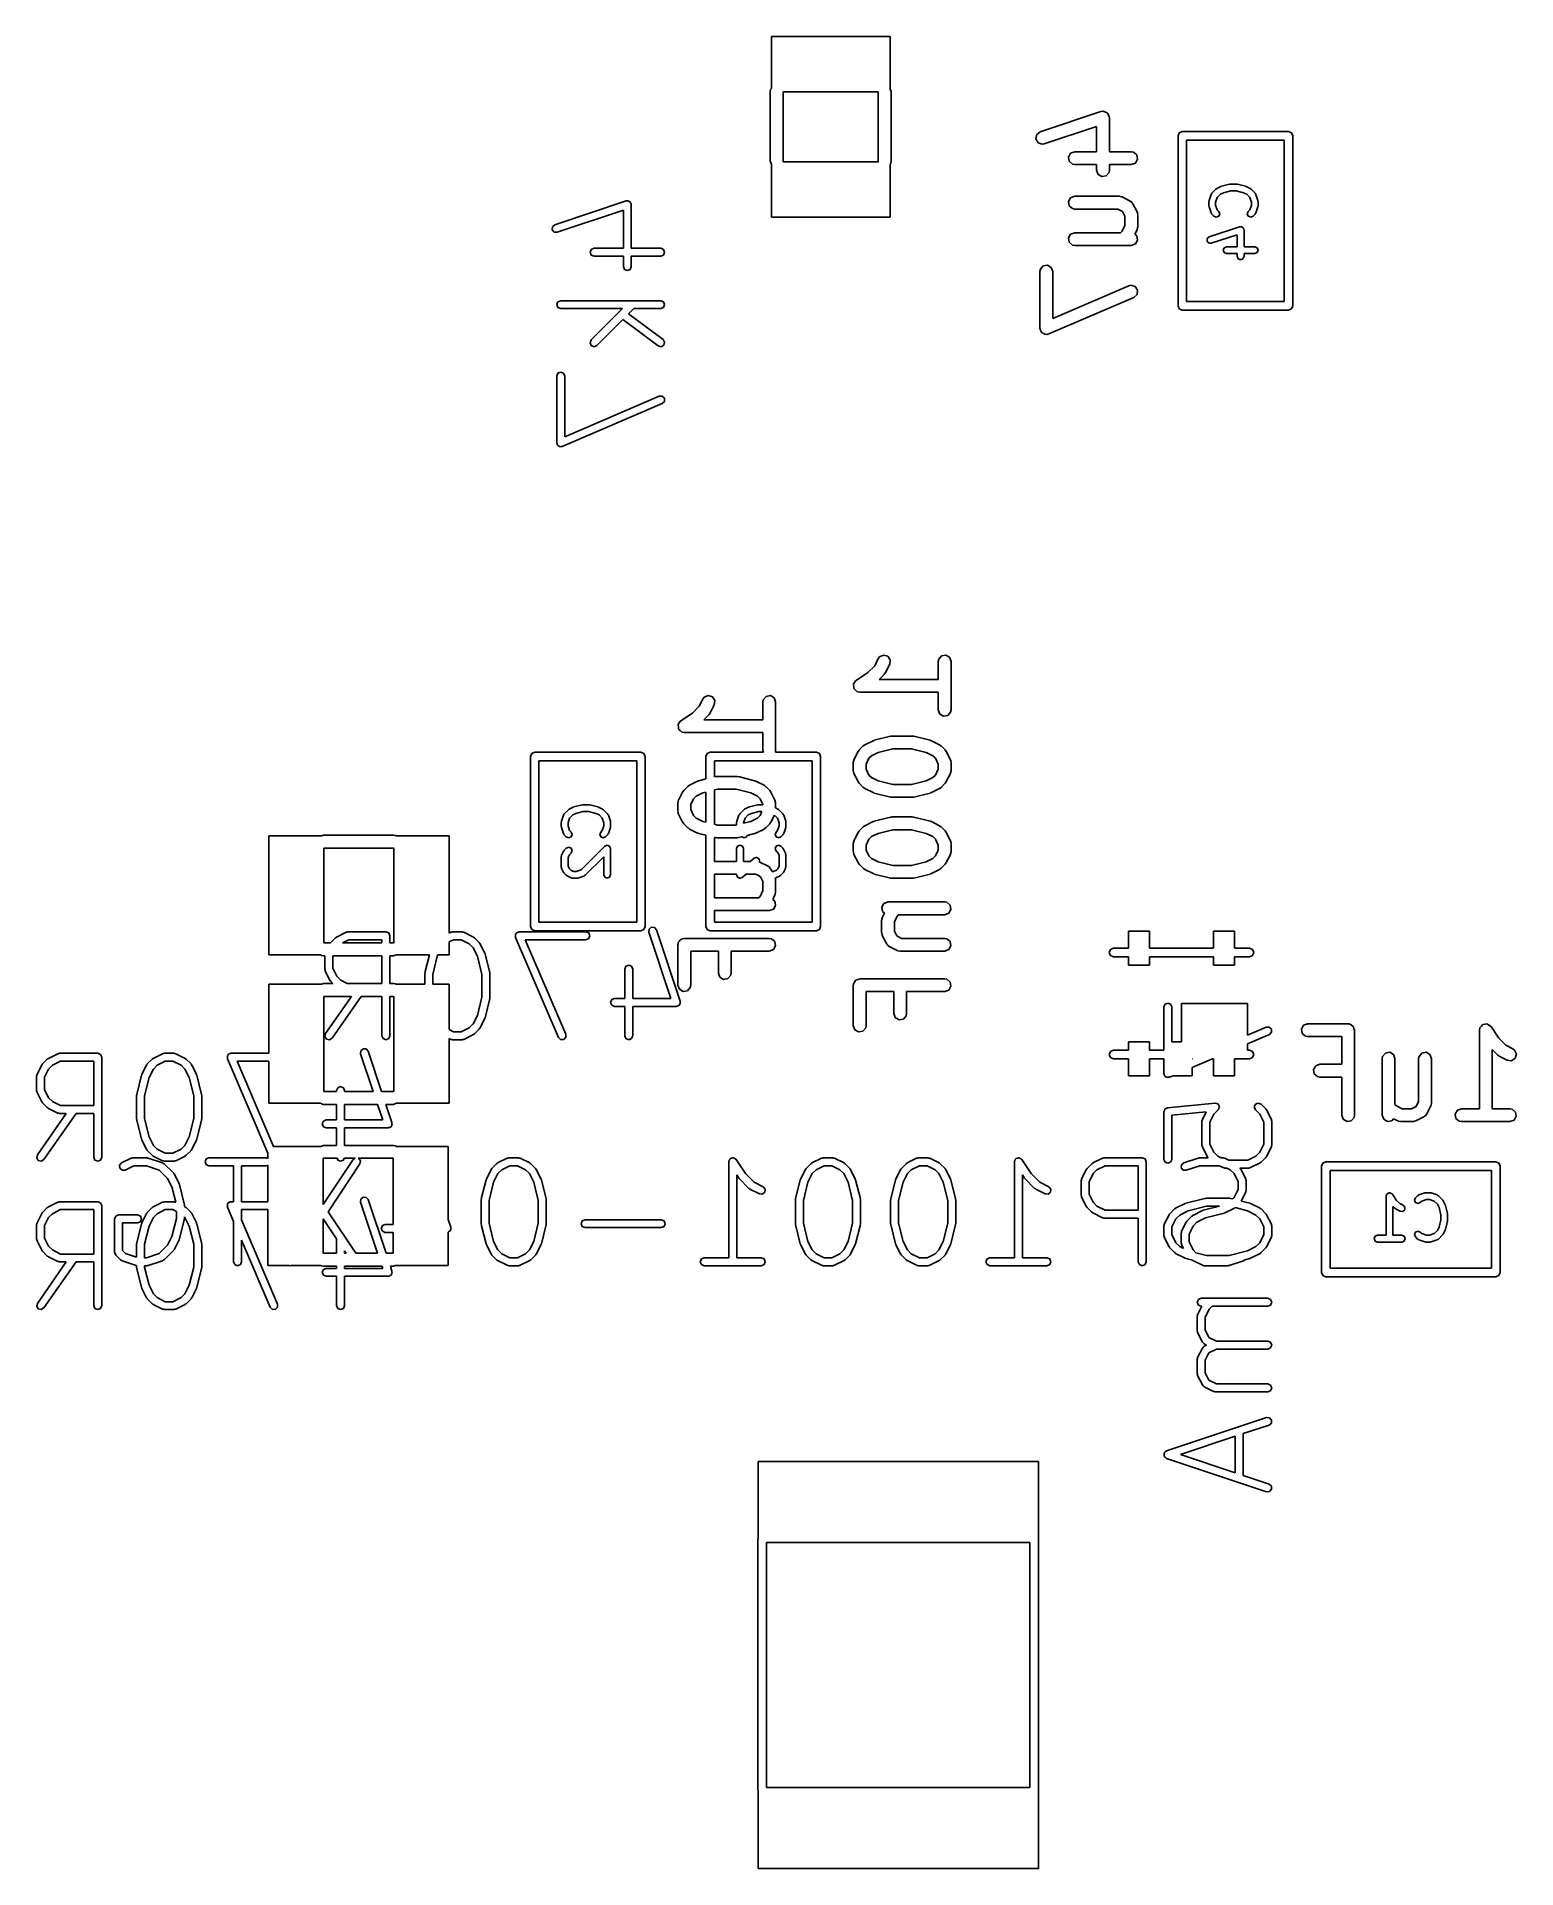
# Model space of a CAD drawing. Extents: x 5.447 to 6.133, y -4.71 to -3.861.
import ezdxf

# ---------------------------------------------------------------- set-up
doc = ezdxf.new("R2010")
doc.units = 0
doc.header["$MEASUREMENT"] = 0
doc.layers.add('BLACK', color=7, linetype='CONTINUOUS')

msp = doc.modelspace()

# ---------------------------------------------------------------- linework, layer by layer
at = {"layer": 'BLACK', "linetype": 'CONTINUOUS'}
for p, q in [((5.78775, -3.8852), (5.78775, -3.86116)), ((5.78775, -3.86116), (5.84287, -3.86116)), ((5.84287, -3.86116), (5.84287, -3.88556)), ((5.78725, -3.88661), (5.78743, -3.88558)), ((5.78743, -3.88558), (5.78775, -3.8852)), ((5.84287, -3.88556), (5.84325, -3.88661)), ((5.78725, -3.91889), (5.78725, -3.88661)), ((5.79325, -3.88675), (5.79325, -3.91889)), ((5.83725, -3.88675), (5.79325, -3.88675)), ((5.83725, -3.91889), (5.83725, -3.88675)), ((5.84325, -3.88661), (5.84325, -3.91889)), ((5.91234, -3.90527), (5.94046, -3.89589)), ((5.93844, -3.90279), (5.9142, -3.91087)), ((5.93844, -3.91449), (5.93844, -3.90279)), ((5.94046, -3.89589), (5.94147, -3.89574)), ((5.94147, -3.89574), (5.94168, -3.89582)), ((5.94168, -3.89582), (5.9419, -3.89579)), ((5.9419, -3.89579), (5.9426, -3.89619)), ((5.9426, -3.89619), (5.94335, -3.89648)), ((5.94335, -3.89648), (5.94346, -3.89668)), ((5.94346, -3.89668), (5.94365, -3.8968)), ((5.94365, -3.8968), (5.94393, -3.89755)), ((5.94393, -3.89755), (5.94431, -3.89826)), ((5.94431, -3.89826), (5.94427, -3.89848)), ((5.94427, -3.89848), (5.94434, -3.89869)), ((5.94434, -3.89869), (5.94434, -3.91449)), ((5.91035, -3.9085), (5.91075, -3.90652)), ((5.91131, -3.91028), (5.91035, -3.9085)), ((5.91075, -3.90652), (5.91234, -3.90527)), ((5.91319, -3.91102), (5.91131, -3.91028)), ((5.9142, -3.91087), (5.91319, -3.91102)), ((5.97618, -3.90713), (5.97675, -3.90574)), ((5.97618, -3.98587), (5.97618, -3.90713)), ((5.97675, -3.90574), (5.97814, -3.90516)), ((5.97814, -3.90516), (6.02736, -3.90516)), ((5.98011, -3.9091), (5.98011, -3.9839)), ((6.02539, -3.9091), (5.98011, -3.9091)), ((6.02539, -3.9839), (6.02539, -3.9091)), ((6.02736, -3.90516), (6.02875, -3.90574)), ((6.02875, -3.90574), (6.02932, -3.90713)), ((6.02932, -3.90713), (6.02932, -3.98587)), ((5.78775, -3.92027), (5.78725, -3.91889)), ((5.79325, -3.91889), (5.7932, -3.91916)), ((5.7932, -3.91916), (5.83735, -3.91916)), ((5.83735, -3.91916), (5.83725, -3.91889)), ((5.84307, -3.91992), (5.84287, -3.92016)), ((5.84325, -3.91889), (5.84307, -3.91992)), ((5.92536, -3.91693), (5.92637, -3.91518)), ((5.92571, -3.91892), (5.92536, -3.91693)), ((5.92726, -3.92022), (5.92571, -3.91892)), ((5.92637, -3.91518), (5.92827, -3.91449)), ((5.92827, -3.91449), (5.93844, -3.91449)), ((5.94434, -3.91449), (5.95451, -3.91449)), ((5.95451, -3.91449), (5.95552, -3.91467)), ((5.95641, -3.9197), (5.95451, -3.92039)), ((5.95552, -3.91467), (5.95707, -3.91596)), ((5.95742, -3.91795), (5.95641, -3.9197)), ((5.95707, -3.91596), (5.95742, -3.91795)), ((5.78775, -3.94475), (5.78775, -3.92027)), ((5.84287, -3.92016), (5.84287, -3.94475)), ((5.92827, -3.92039), (5.92726, -3.92022)), ((5.93844, -3.92039), (5.92827, -3.92039)), ((5.93844, -3.92307), (5.93844, -3.92039)), ((5.93913, -3.92496), (5.93844, -3.92307)), ((5.94088, -3.92597), (5.93913, -3.92496)), ((5.94287, -3.92562), (5.94088, -3.92597)), ((5.94417, -3.92408), (5.94287, -3.92562)), ((5.94434, -3.92307), (5.94417, -3.92408)), ((5.95451, -3.92039), (5.94434, -3.92039)), ((5.94434, -3.92039), (5.94434, -3.92307)), ((5.92536, -3.93755), (5.92637, -3.9358)), ((5.92637, -3.9358), (5.92827, -3.93511)), ((5.92827, -3.93511), (5.94889, -3.93511)), ((5.94889, -3.93511), (5.9499, -3.93529)), ((5.9499, -3.93529), (5.95004, -3.9354)), ((5.95004, -3.9354), (5.95021, -3.93542)), ((5.95021, -3.93542), (5.95396, -3.9373)), ((5.99051, -3.9371), (5.99145, -3.93428)), ((5.99145, -3.93428), (5.99169, -3.93401)), ((5.99169, -3.93401), (5.99183, -3.93367)), ((5.99183, -3.93367), (5.99371, -3.93179)), ((5.99432, -3.93563), (5.99358, -3.93785)), ((5.99371, -3.93179), (5.99395, -3.9317)), ((5.99395, -3.9317), (5.99412, -3.9315)), ((5.99412, -3.9315), (5.99599, -3.93056)), ((5.99575, -3.9342), (5.99432, -3.93563)), ((5.99724, -3.93346), (5.99575, -3.9342)), ((5.99599, -3.93056), (5.99617, -3.93055)), ((5.99617, -3.93055), (5.99631, -3.93044)), ((5.99631, -3.93044), (6.00006, -3.92951)), ((6.00064, -3.93261), (5.99724, -3.93346)), ((6.00006, -3.92951), (6.00026, -3.92953)), ((6.00026, -3.92953), (6.00044, -3.92946)), ((6.00044, -3.92946), (6.00326, -3.92946)), ((6.00306, -3.93261), (6.00064, -3.93261)), ((6.00646, -3.93346), (6.00306, -3.93261)), ((6.00326, -3.92946), (6.00344, -3.92953)), ((6.00344, -3.92953), (6.00364, -3.92951)), ((6.00364, -3.92951), (6.00739, -3.93044)), ((6.00795, -3.9342), (6.00646, -3.93346)), ((6.00739, -3.93044), (6.00753, -3.93055)), ((6.00753, -3.93055), (6.00771, -3.93056)), ((6.00771, -3.93056), (6.00958, -3.9315)), ((6.00938, -3.93563), (6.00795, -3.9342)), ((6.01012, -3.93785), (6.00938, -3.93563)), ((6.00958, -3.9315), (6.00975, -3.9317)), ((6.00975, -3.9317), (6.00999, -3.93179)), ((6.00999, -3.93179), (6.01187, -3.93367)), ((6.01187, -3.93367), (6.01201, -3.93401)), ((6.01201, -3.93401), (6.01225, -3.93428)), ((6.01225, -3.93428), (6.01319, -3.9371)), ((5.68738, -3.94828), (5.72047, -3.93725)), ((5.71921, -3.94155), (5.68854, -3.95177)), ((5.71921, -3.95921), (5.71921, -3.94155)), ((5.72047, -3.93725), (5.72077, -3.93727)), ((5.72077, -3.93727), (5.72105, -3.93715)), ((5.72105, -3.93715), (5.72144, -3.93732)), ((5.72144, -3.93732), (5.72187, -3.93735)), ((5.72187, -3.93735), (5.72207, -3.93758)), ((5.72207, -3.93758), (5.72235, -3.93769)), ((5.72235, -3.93769), (5.72251, -3.93809)), ((5.72251, -3.93809), (5.72279, -3.93841)), ((5.72279, -3.93841), (5.72277, -3.93871)), ((5.72277, -3.93871), (5.72289, -3.93899)), ((5.72289, -3.93899), (5.72289, -3.95921)), ((5.84287, -3.94475), (5.78775, -3.94475)), ((5.92571, -3.93954), (5.92536, -3.93755)), ((5.92726, -3.94084), (5.92571, -3.93954)), ((5.92827, -3.94102), (5.92726, -3.94084)), ((5.94819, -3.94102), (5.92827, -3.94102)), ((5.95044, -3.94214), (5.94819, -3.94102)), ((5.95156, -3.94438), (5.95044, -3.94214)), ((5.95156, -3.94862), (5.95156, -3.94438)), ((5.95396, -3.9373), (5.95478, -3.93791)), ((5.95478, -3.93791), (5.95496, -3.93831)), ((5.95496, -3.93831), (5.95528, -3.93862)), ((5.95528, -3.93862), (5.95716, -3.94237)), ((5.95716, -3.94237), (5.95745, -3.94335)), ((5.95745, -3.94335), (5.95741, -3.94352)), ((5.95741, -3.94352), (5.95747, -3.94369)), ((5.95747, -3.94369), (5.95747, -3.94931)), ((5.99043, -3.93759), (5.99053, -3.93736)), ((5.99043, -3.93947), (5.99043, -3.93759)), ((5.99053, -3.93971), (5.99043, -3.93947)), ((5.99053, -3.93736), (5.99051, -3.9371)), ((5.99051, -3.93997), (5.99053, -3.93971)), ((5.99145, -3.94278), (5.99051, -3.93997)), ((5.99169, -3.94306), (5.99145, -3.94278)), ((5.99183, -3.9434), (5.99169, -3.94306)), ((5.99277, -3.94433), (5.99183, -3.9434)), ((5.99388, -3.94479), (5.99277, -3.94433)), ((5.99358, -3.93785), (5.99358, -3.93921)), ((5.99358, -3.93921), (5.99432, -3.94143)), ((5.995, -3.94433), (5.99388, -3.94479)), ((5.99432, -3.94143), (5.995, -3.94211)), ((5.995, -3.94211), (5.99546, -3.94322)), ((5.99546, -3.94322), (5.995, -3.94433)), ((6.00824, -3.94322), (6.0087, -3.94211)), ((6.0087, -3.94433), (6.00824, -3.94322)), ((6.0087, -3.94211), (6.00938, -3.94143)), ((6.00982, -3.94479), (6.0087, -3.94433)), ((6.00938, -3.94143), (6.01012, -3.93921)), ((6.01093, -3.94433), (6.00982, -3.94479)), ((6.01012, -3.93921), (6.01012, -3.93785)), ((6.01187, -3.9434), (6.01093, -3.94433)), ((6.01201, -3.94306), (6.01187, -3.9434)), ((6.01225, -3.94278), (6.01201, -3.94306)), ((6.01319, -3.93997), (6.01225, -3.94278)), ((6.01319, -3.9371), (6.01317, -3.93736)), ((6.01317, -3.93736), (6.01327, -3.93759)), ((6.01327, -3.93947), (6.01317, -3.93971)), ((6.01317, -3.93971), (6.01319, -3.93997)), ((6.01327, -3.93759), (6.01327, -3.93947)), ((5.68622, -3.9506), (5.68632, -3.9492)), ((5.68714, -3.95167), (5.68622, -3.9506)), ((5.68632, -3.9492), (5.68738, -3.94828)), ((5.68854, -3.95177), (5.68714, -3.95167)), ((5.92536, -3.95442), (5.92637, -3.95267)), ((5.92637, -3.95267), (5.92827, -3.95198)), ((5.92827, -3.95198), (5.94954, -3.95198)), ((5.94954, -3.95198), (5.95021, -3.95131)), ((5.95021, -3.95131), (5.95156, -3.94862)), ((5.95716, -3.95063), (5.95613, -3.95267)), ((5.95613, -3.95267), (5.95707, -3.95346)), ((5.95707, -3.95346), (5.95742, -3.95545)), ((5.95718, -3.95046), (5.95716, -3.95063)), ((5.95729, -3.95032), (5.95718, -3.95046)), ((5.95747, -3.94931), (5.95729, -3.95032)), ((5.98966, -3.9547), (5.99057, -3.95391)), ((5.99057, -3.95391), (6.00463, -3.94922)), ((6.00356, -3.9529), (5.99157, -3.9569)), ((6.00356, -3.95852), (6.00356, -3.9529)), ((6.00463, -3.94922), (6.00489, -3.94924)), ((6.00489, -3.94924), (6.00513, -3.94914)), ((6.00513, -3.94914), (6.00547, -3.94928)), ((6.00547, -3.94928), (6.00584, -3.94931)), ((6.00584, -3.94931), (6.00601, -3.94951)), ((6.00601, -3.94951), (6.00624, -3.9496)), ((6.00624, -3.9496), (6.00638, -3.94994)), ((6.00638, -3.94994), (6.00663, -3.95022)), ((6.00663, -3.95022), (6.00661, -3.95048)), ((6.00661, -3.95048), (6.00671, -3.95072)), ((6.00671, -3.95072), (6.00671, -3.95852)), ((5.70377, -3.96105), (5.70431, -3.95975)), ((5.70431, -3.96235), (5.70377, -3.96105)), ((5.70431, -3.95975), (5.70561, -3.95921)), ((5.70561, -3.96289), (5.70431, -3.96235)), ((5.70561, -3.95921), (5.71921, -3.95921)), ((5.72289, -3.95921), (5.73649, -3.95921)), ((5.73649, -3.95921), (5.73779, -3.95975)), ((5.73779, -3.96235), (5.73649, -3.96289)), ((5.73779, -3.95975), (5.73833, -3.96105)), ((5.73833, -3.96105), (5.73779, -3.96235)), ((5.92571, -3.95641), (5.92536, -3.95442)), ((5.92726, -3.95771), (5.92571, -3.95641)), ((5.92827, -3.95789), (5.92726, -3.95771)), ((5.95451, -3.95789), (5.92827, -3.95789)), ((5.95641, -3.9572), (5.95451, -3.95789)), ((5.95742, -3.95545), (5.95641, -3.9572)), ((5.98958, -3.9559), (5.98966, -3.9547)), ((5.99037, -3.95681), (5.98958, -3.9559)), ((5.99157, -3.9569), (5.99037, -3.95681)), ((5.99699, -3.96009), (5.99746, -3.95898)), ((5.99746, -3.96121), (5.99699, -3.96009)), ((5.99746, -3.95898), (5.99857, -3.95852)), ((5.99857, -3.96167), (5.99746, -3.96121)), ((5.99857, -3.95852), (6.00356, -3.95852)), ((6.00356, -3.96167), (5.99857, -3.96167)), ((6.00356, -3.9629), (6.00356, -3.96167)), ((6.00671, -3.95852), (6.01169, -3.95852)), ((6.01169, -3.96167), (6.00671, -3.96167)), ((6.00671, -3.96167), (6.00671, -3.9629)), ((6.01169, -3.95852), (6.01281, -3.95898)), ((6.01281, -3.96121), (6.01169, -3.96167)), ((6.01281, -3.95898), (6.01327, -3.96009)), ((6.01327, -3.96009), (6.01281, -3.96121)), ((5.71921, -3.96289), (5.70561, -3.96289)), ((5.71921, -3.96767), (5.71921, -3.96289)), ((5.71975, -3.96897), (5.71921, -3.96767)), ((5.72105, -3.96951), (5.71975, -3.96897)), ((5.72235, -3.96897), (5.72105, -3.96951)), ((5.72289, -3.96767), (5.72235, -3.96897)), ((5.73649, -3.96289), (5.72289, -3.96289)), ((5.72289, -3.96289), (5.72289, -3.96767)), ((5.91219, -3.96993), (5.91237, -3.96892)), ((5.91219, -3.99618), (5.91219, -3.96993)), ((5.91237, -3.96892), (5.91367, -3.96738)), ((5.91367, -3.96738), (5.91566, -3.96703)), ((5.91566, -3.96703), (5.91741, -3.96804)), ((5.91741, -3.96804), (5.9181, -3.96993)), ((5.9181, -3.96993), (5.9181, -3.9917)), ((6.00402, -3.96402), (6.00356, -3.9629)), ((6.00513, -3.96448), (6.00402, -3.96402)), ((6.00624, -3.96402), (6.00513, -3.96448)), ((6.00671, -3.9629), (6.00624, -3.96402)), ((5.9181, -3.9917), (5.95335, -3.97659)), ((5.95335, -3.97659), (5.95435, -3.97636)), ((5.95435, -3.97636), (5.95628, -3.97694)), ((5.95628, -3.97694), (5.95739, -3.97863)), ((5.95739, -3.97863), (5.95715, -3.98064)), ((5.68833, -3.98531), (5.68887, -3.98401)), ((5.68887, -3.98661), (5.68833, -3.98531)), ((5.68887, -3.98401), (5.69017, -3.98347)), ((5.69017, -3.98715), (5.68887, -3.98661)), ((5.69017, -3.98347), (5.73649, -3.98347)), ((5.71881, -3.98715), (5.69017, -3.98715)), ((5.70431, -4.00166), (5.71881, -3.98715)), ((5.72401, -3.98715), (5.72164, -3.98953)), ((5.73649, -3.98715), (5.72401, -3.98715)), ((5.73649, -3.98347), (5.73779, -3.98401)), ((5.73779, -3.98661), (5.73649, -3.98715)), ((5.73779, -3.98401), (5.73833, -3.98531)), ((5.73833, -3.98531), (5.73779, -3.98661)), ((5.95568, -3.98202), (5.91631, -3.9989)), ((5.95715, -3.98064), (5.95568, -3.98202)), ((5.97675, -3.98726), (5.97618, -3.98587)), ((5.97814, -3.98784), (5.97675, -3.98726)), ((6.02736, -3.98784), (5.97814, -3.98784)), ((5.98011, -3.9839), (6.02539, -3.9839)), ((6.02875, -3.98726), (6.02736, -3.98784)), ((6.02932, -3.98587), (6.02875, -3.98726)), ((5.71901, -3.99215), (5.70691, -4.00426)), ((5.73538, -4.00443), (5.71901, -3.99215)), ((5.72164, -3.98953), (5.73759, -4.00149)), ((5.91231, -3.99651), (5.91219, -3.99618)), ((5.70377, -4.00296), (5.70431, -4.00166)), ((5.70431, -4.00426), (5.70377, -4.00296)), ((5.70561, -4.0048), (5.70431, -4.00426)), ((5.70691, -4.00426), (5.70561, -4.0048)), ((5.73675, -4.00478), (5.73538, -4.00443)), ((5.73796, -4.00406), (5.73675, -4.00478)), ((5.73759, -4.00149), (5.73831, -4.0027)), ((5.73831, -4.0027), (5.73796, -4.00406)), ((5.91227, -3.99686), (5.91231, -3.99651)), ((5.91265, -3.99743), (5.91227, -3.99686)), ((5.91288, -3.99808), (5.91265, -3.99743)), ((5.91318, -3.99825), (5.91288, -3.99808)), ((5.91338, -3.99855), (5.91318, -3.99825)), ((5.91404, -3.99874), (5.91338, -3.99855)), ((5.91463, -3.99909), (5.91404, -3.99874)), ((5.91498, -3.99903), (5.91463, -3.99909)), ((5.91531, -3.99913), (5.91498, -3.99903)), ((5.91631, -3.9989), (5.91531, -3.99913)), ((5.68833, -4.0184), (5.68887, -4.0171)), ((5.68833, -4.04928), (5.68833, -4.0184)), ((5.68887, -4.0171), (5.69017, -4.01656)), ((5.69017, -4.01656), (5.69147, -4.0171)), ((5.69147, -4.0171), (5.69201, -4.0184)), ((5.69201, -4.0184), (5.69201, -4.04649)), ((5.69201, -4.04649), (5.73576, -4.02774)), ((5.73576, -4.02774), (5.73717, -4.02772)), ((5.73717, -4.02772), (5.73818, -4.0287)), ((5.7382, -4.03011), (5.73721, -4.03112)), ((5.73818, -4.0287), (5.7382, -4.03011)), ((5.73721, -4.03112), (5.69089, -4.05097)), ((5.68847, -4.04963), (5.68833, -4.04928)), ((5.68848, -4.05), (5.68847, -4.04963)), ((5.68873, -4.05025), (5.68848, -4.05)), ((5.68887, -4.05058), (5.68873, -4.05025)), ((5.68921, -4.05072), (5.68887, -4.05058)), ((5.68948, -4.05099), (5.68921, -4.05072)), ((5.68984, -4.05098), (5.68948, -4.05099)), ((5.69017, -4.05112), (5.68984, -4.05098)), ((5.69052, -4.05098), (5.69017, -4.05112)), ((5.69089, -4.05097), (5.69052, -4.05098)), ((5.83729, -4.14925), (5.8379, -4.14843)), ((5.8379, -4.14843), (5.83975, -4.14763)), ((5.83975, -4.14763), (5.84169, -4.1482)), ((5.84169, -4.1482), (5.8428, -4.14989)), ((5.86527, -4.14956), (5.86657, -4.14802)), ((5.86657, -4.14802), (5.86856, -4.14766)), ((5.86856, -4.14766), (5.87031, -4.14867)), ((5.87031, -4.14867), (5.871, -4.15057)), ((5.82704, -4.15936), (5.83242, -4.15578)), ((5.83242, -4.15578), (5.83563, -4.15257)), ((5.83563, -4.15257), (5.83729, -4.14925)), ((5.84014, -4.15641), (5.83768, -4.15887)), ((5.84017, -4.15635), (5.84014, -4.15641)), ((5.84069, -4.15564), (5.84017, -4.15635)), ((5.84257, -4.15189), (5.84069, -4.15564)), ((5.8428, -4.14989), (5.84257, -4.15189)), ((5.8651, -4.15057), (5.86527, -4.14956)), ((5.8651, -4.15887), (5.8651, -4.15057)), ((5.871, -4.15057), (5.871, -4.17307)), ((5.82577, -4.16131), (5.82585, -4.16116)), ((5.82592, -4.16215), (5.82577, -4.16131)), ((5.82584, -4.16099), (5.82635, -4.1603)), ((5.82585, -4.16116), (5.82584, -4.16099)), ((5.82597, -4.16301), (5.82592, -4.16215)), ((5.82609, -4.16313), (5.82597, -4.16301)), ((5.82612, -4.1633), (5.82609, -4.16313)), ((5.82678, -4.16385), (5.82612, -4.1633)), ((5.82635, -4.1603), (5.82678, -4.15956)), ((5.82678, -4.15956), (5.82694, -4.1595)), ((5.82737, -4.16447), (5.82678, -4.16385)), ((5.82694, -4.1595), (5.82704, -4.15936)), ((5.82754, -4.16449), (5.82737, -4.16447)), ((5.82767, -4.1646), (5.82754, -4.16449)), ((5.82868, -4.16477), (5.82767, -4.1646)), ((5.8651, -4.16477), (5.82868, -4.16477)), ((5.83768, -4.15887), (5.8651, -4.15887)), ((5.8651, -4.17307), (5.8651, -4.16477)), ((5.74579, -4.17811), (5.75117, -4.17452)), ((5.75117, -4.17452), (5.75437, -4.17132)), ((5.75437, -4.17132), (5.75604, -4.168)), ((5.75604, -4.168), (5.75665, -4.16718)), ((5.75665, -4.16718), (5.7585, -4.16637)), ((5.7585, -4.16637), (5.76044, -4.16695)), ((5.75944, -4.17439), (5.75892, -4.1751)), ((5.76132, -4.17064), (5.75944, -4.17439)), ((5.76044, -4.16695), (5.76155, -4.16863)), ((5.76155, -4.16863), (5.76132, -4.17064)), ((5.78385, -4.16932), (5.78402, -4.16831)), ((5.78385, -4.17762), (5.78385, -4.16932)), ((5.78402, -4.16831), (5.78532, -4.16676)), ((5.78532, -4.16676), (5.78731, -4.16641)), ((5.78731, -4.16641), (5.78906, -4.16742)), ((5.78906, -4.16742), (5.78975, -4.16932)), ((5.78975, -4.16932), (5.78975, -4.19182)), ((5.86579, -4.17497), (5.8651, -4.17307)), ((5.87082, -4.17408), (5.86952, -4.17563)), ((5.871, -4.17307), (5.87082, -4.17408)), ((5.74452, -4.18006), (5.7446, -4.17991)), ((5.74467, -4.1809), (5.74452, -4.18006)), ((5.74459, -4.17974), (5.7451, -4.17905)), ((5.7446, -4.17991), (5.74459, -4.17974)), ((5.74472, -4.18176), (5.74467, -4.1809)), ((5.74484, -4.18188), (5.74472, -4.18176)), ((5.74487, -4.18205), (5.74484, -4.18188)), ((5.74553, -4.1826), (5.74487, -4.18205)), ((5.7451, -4.17905), (5.74553, -4.17831)), ((5.74553, -4.17831), (5.74569, -4.17825)), ((5.74612, -4.18322), (5.74553, -4.1826)), ((5.74569, -4.17825), (5.74579, -4.17811)), ((5.75889, -4.17516), (5.75643, -4.17762)), ((5.75643, -4.17762), (5.78385, -4.17762)), ((5.75892, -4.1751), (5.75889, -4.17516)), ((5.86754, -4.17598), (5.86579, -4.17497)), ((5.86952, -4.17563), (5.86754, -4.17598)), ((5.74629, -4.18323), (5.74612, -4.18322)), ((5.74642, -4.18334), (5.74629, -4.18323)), ((5.74743, -4.18352), (5.74642, -4.18334)), ((5.78385, -4.18352), (5.74743, -4.18352)), ((5.78385, -4.19182), (5.78385, -4.18352)), ((5.82846, -4.1916), (5.83034, -4.18973)), ((5.83034, -4.18973), (5.83106, -4.18922)), ((5.83106, -4.18922), (5.83111, -4.18918)), ((5.83111, -4.18918), (5.83486, -4.1873)), ((5.83486, -4.1873), (5.83534, -4.18716)), ((5.83534, -4.18716), (5.83546, -4.18708)), ((5.83546, -4.18708), (5.84296, -4.1852)), ((5.84404, -4.19102), (5.83721, -4.19273)), ((5.84296, -4.1852), (5.84355, -4.18516)), ((5.84355, -4.18516), (5.84368, -4.18512)), ((5.84368, -4.18512), (5.85305, -4.18512)), ((5.85269, -4.19102), (5.84404, -4.19102)), ((5.85952, -4.19273), (5.85269, -4.19102)), ((5.85305, -4.18512), (5.85363, -4.18522)), ((5.85363, -4.18522), (5.85377, -4.1852)), ((5.85377, -4.1852), (5.86127, -4.18708)), ((5.86127, -4.18708), (5.86173, -4.18729)), ((5.86173, -4.18729), (5.86187, -4.1873)), ((5.86187, -4.1873), (5.86562, -4.18918)), ((5.86562, -4.18918), (5.86633, -4.1897)), ((5.86633, -4.1897), (5.86639, -4.18973)), ((5.86639, -4.18973), (5.86826, -4.1916)), ((5.67618, -4.19463), (5.67675, -4.19324)), ((5.67618, -4.27337), (5.67618, -4.19463)), ((5.67675, -4.19324), (5.67814, -4.19266)), ((5.67814, -4.19266), (5.72736, -4.19266)), ((5.68011, -4.1966), (5.68011, -4.2714)), ((5.72539, -4.1966), (5.68011, -4.1966)), ((5.72539, -4.2714), (5.72539, -4.1966)), ((5.72736, -4.19266), (5.72875, -4.19324)), ((5.72875, -4.19324), (5.72932, -4.19463)), ((5.72932, -4.19463), (5.72932, -4.27337)), ((5.75743, -4.19463), (5.758, -4.19324)), ((5.75743, -4.20502), (5.75743, -4.19463)), ((5.758, -4.19324), (5.75939, -4.19266)), ((5.75939, -4.19266), (5.78415, -4.19266)), ((5.76136, -4.1966), (5.76136, -4.20404)), ((5.80664, -4.1966), (5.76136, -4.1966)), ((5.78415, -4.19266), (5.78385, -4.19182)), ((5.78975, -4.19182), (5.7896, -4.19266)), ((5.7896, -4.19266), (5.80861, -4.19266)), ((5.80664, -4.2714), (5.80664, -4.1966)), ((5.80861, -4.19266), (5.81, -4.19324)), ((5.81, -4.19324), (5.81057, -4.19463)), ((5.81057, -4.19463), (5.81057, -4.27337)), ((5.82573, -4.19744), (5.8259, -4.19643)), ((5.82573, -4.20119), (5.82573, -4.19744)), ((5.8259, -4.19643), (5.82602, -4.1963)), ((5.82602, -4.1963), (5.82604, -4.19612)), ((5.82604, -4.19612), (5.82791, -4.19237)), ((5.82791, -4.19237), (5.82844, -4.19166)), ((5.82844, -4.19166), (5.82846, -4.1916)), ((5.83298, -4.19544), (5.83163, -4.19814)), ((5.83163, -4.19814), (5.83163, -4.20049)), ((5.83418, -4.19424), (5.83298, -4.19544)), ((5.83721, -4.19273), (5.83418, -4.19424)), ((5.86255, -4.19424), (5.85952, -4.19273)), ((5.86375, -4.19544), (5.86255, -4.19424)), ((5.8651, -4.19814), (5.86375, -4.19544)), ((5.8651, -4.20049), (5.8651, -4.19814)), ((5.86826, -4.1916), (5.86877, -4.19233)), ((5.86877, -4.19233), (5.86881, -4.19237)), ((5.86881, -4.19237), (5.87069, -4.19612)), ((5.87069, -4.19612), (5.87098, -4.1971)), ((5.87098, -4.1971), (5.87094, -4.19728)), ((5.87094, -4.19728), (5.871, -4.19744)), ((5.871, -4.19744), (5.871, -4.20119)), ((5.74721, -4.21035), (5.74909, -4.20848)), ((5.74909, -4.20848), (5.74981, -4.20797)), ((5.74981, -4.20797), (5.74986, -4.20792)), ((5.74986, -4.20792), (5.75361, -4.20605)), ((5.75361, -4.20605), (5.75409, -4.2059)), ((5.75409, -4.2059), (5.75421, -4.20583)), ((5.75421, -4.20583), (5.75743, -4.20502)), ((5.76136, -4.20404), (5.76171, -4.20395)), ((5.76171, -4.20395), (5.7623, -4.20391)), ((5.7623, -4.20391), (5.76243, -4.20386)), ((5.76243, -4.20386), (5.7718, -4.20386)), ((5.7718, -4.20386), (5.77238, -4.20397)), ((5.77238, -4.20397), (5.77252, -4.20395)), ((5.77252, -4.20395), (5.78002, -4.20583)), ((5.78002, -4.20583), (5.78048, -4.20603)), ((5.78048, -4.20603), (5.78062, -4.20605)), ((5.78062, -4.20605), (5.78437, -4.20792)), ((5.78437, -4.20792), (5.78508, -4.20845)), ((5.78508, -4.20845), (5.78514, -4.20848)), ((5.78514, -4.20848), (5.78701, -4.21035)), ((5.82579, -4.20136), (5.82573, -4.20119)), ((5.82574, -4.20153), (5.82579, -4.20136)), ((5.82604, -4.20251), (5.82574, -4.20153)), ((5.82791, -4.20626), (5.82604, -4.20251)), ((5.82796, -4.20631), (5.82791, -4.20626)), ((5.82846, -4.20703), (5.82796, -4.20631)), ((5.83034, -4.2089), (5.82846, -4.20703)), ((5.83163, -4.20049), (5.83298, -4.20319)), ((5.83298, -4.20319), (5.83418, -4.20439)), ((5.83418, -4.20439), (5.83721, -4.2059)), ((5.83721, -4.2059), (5.84404, -4.20761)), ((5.84404, -4.20761), (5.85269, -4.20761)), ((5.85269, -4.20761), (5.85952, -4.2059)), ((5.85952, -4.2059), (5.86255, -4.20439)), ((5.86255, -4.20439), (5.86375, -4.20319)), ((5.86375, -4.20319), (5.8651, -4.20049)), ((5.86826, -4.20703), (5.86639, -4.2089)), ((5.86829, -4.20697), (5.86826, -4.20703)), ((5.86881, -4.20626), (5.86829, -4.20697)), ((5.87069, -4.20251), (5.86881, -4.20626)), ((5.87071, -4.20234), (5.87069, -4.20251)), ((5.87082, -4.2022), (5.87071, -4.20234)), ((5.871, -4.20119), (5.87082, -4.2022)), ((5.70026, -4.21703), (5.70044, -4.21696)), ((5.70044, -4.21696), (5.70326, -4.21696)), ((5.70326, -4.21696), (5.70344, -4.21703)), ((5.74448, -4.21619), (5.74465, -4.21518)), ((5.74448, -4.21994), (5.74448, -4.21619)), ((5.74465, -4.21518), (5.74477, -4.21504)), ((5.74477, -4.21504), (5.74479, -4.21487)), ((5.74479, -4.21487), (5.74666, -4.21112)), ((5.74666, -4.21112), (5.74719, -4.21041)), ((5.74719, -4.21041), (5.74721, -4.21035)), ((5.75173, -4.21419), (5.75038, -4.21689)), ((5.75038, -4.21689), (5.75038, -4.21924)), ((5.75293, -4.21299), (5.75173, -4.21419)), ((5.75596, -4.21148), (5.75293, -4.21299)), ((5.75743, -4.21111), (5.75596, -4.21148)), ((5.75743, -4.22502), (5.75743, -4.21111)), ((5.76279, -4.20977), (5.76136, -4.21013)), ((5.76136, -4.21013), (5.76136, -4.226)), ((5.77144, -4.20977), (5.76279, -4.20977)), ((5.77827, -4.21148), (5.77144, -4.20977)), ((5.7813, -4.21299), (5.77827, -4.21148)), ((5.7825, -4.21419), (5.7813, -4.21299)), ((5.78151, -4.21703), (5.78169, -4.21696)), ((5.78169, -4.21696), (5.78385, -4.21696)), ((5.78385, -4.21689), (5.7825, -4.21419)), ((5.78385, -4.21696), (5.78385, -4.21689)), ((5.78701, -4.21035), (5.78752, -4.21108)), ((5.78752, -4.21108), (5.78756, -4.21112)), ((5.78756, -4.21112), (5.78944, -4.21487)), ((5.78944, -4.21487), (5.78973, -4.21585)), ((5.78973, -4.21585), (5.78969, -4.21602)), ((5.78969, -4.21602), (5.78975, -4.21619)), ((5.78975, -4.21619), (5.78975, -4.21846)), ((5.8304, -4.20893), (5.83034, -4.2089)), ((5.83111, -4.20946), (5.8304, -4.20893)), ((5.83486, -4.21133), (5.83111, -4.20946)), ((5.835, -4.21135), (5.83486, -4.21133)), ((5.83546, -4.21156), (5.835, -4.21135)), ((5.84296, -4.21343), (5.83546, -4.21156)), ((5.8431, -4.21342), (5.84296, -4.21343)), ((5.84368, -4.21352), (5.8431, -4.21342)), ((5.85305, -4.21352), (5.84368, -4.21352)), ((5.85318, -4.21347), (5.85305, -4.21352)), ((5.85377, -4.21343), (5.85318, -4.21347)), ((5.86127, -4.21156), (5.85377, -4.21343)), ((5.86138, -4.21148), (5.86127, -4.21156)), ((5.86187, -4.21133), (5.86138, -4.21148)), ((5.86562, -4.20946), (5.86187, -4.21133)), ((5.86566, -4.20941), (5.86562, -4.20946)), ((5.86639, -4.2089), (5.86566, -4.20941)), ((5.69043, -4.22509), (5.69053, -4.22486)), ((5.69043, -4.22697), (5.69043, -4.22509)), ((5.69051, -4.2246), (5.69145, -4.22178)), ((5.69053, -4.22486), (5.69051, -4.2246)), ((5.69145, -4.22178), (5.69169, -4.22151)), ((5.69169, -4.22151), (5.69183, -4.22117)), ((5.69183, -4.22117), (5.69371, -4.21929)), ((5.69432, -4.22313), (5.69358, -4.22535)), ((5.69358, -4.22535), (5.69358, -4.22671)), ((5.69371, -4.21929), (5.69395, -4.2192)), ((5.69395, -4.2192), (5.69412, -4.219)), ((5.69412, -4.219), (5.69599, -4.21806)), ((5.69575, -4.2217), (5.69432, -4.22313)), ((5.69724, -4.22096), (5.69575, -4.2217)), ((5.69599, -4.21806), (5.69617, -4.21805)), ((5.69617, -4.21805), (5.69631, -4.21794)), ((5.69631, -4.21794), (5.70006, -4.21701)), ((5.70064, -4.22011), (5.69724, -4.22096)), ((5.70006, -4.21701), (5.70026, -4.21703)), ((5.70306, -4.22011), (5.70064, -4.22011)), ((5.70646, -4.22096), (5.70306, -4.22011)), ((5.70344, -4.21703), (5.70364, -4.21701)), ((5.70364, -4.21701), (5.70739, -4.21794)), ((5.70795, -4.2217), (5.70646, -4.22096)), ((5.70739, -4.21794), (5.70753, -4.21805)), ((5.70753, -4.21805), (5.70771, -4.21806)), ((5.70771, -4.21806), (5.70958, -4.219)), ((5.70938, -4.22313), (5.70795, -4.2217)), ((5.71012, -4.22535), (5.70938, -4.22313)), ((5.70958, -4.219), (5.70975, -4.2192)), ((5.70975, -4.2192), (5.70999, -4.21929)), ((5.70999, -4.21929), (5.71187, -4.22117)), ((5.71012, -4.22671), (5.71012, -4.22535)), ((5.71187, -4.22117), (5.71201, -4.22151)), ((5.71201, -4.22151), (5.71225, -4.22178)), ((5.71225, -4.22178), (5.71319, -4.2246)), ((5.71319, -4.2246), (5.71317, -4.22486)), ((5.71317, -4.22486), (5.71327, -4.22509)), ((5.71327, -4.22509), (5.71327, -4.22697)), ((5.74454, -4.22011), (5.74448, -4.21994)), ((5.74449, -4.22028), (5.74454, -4.22011)), ((5.74479, -4.22126), (5.74449, -4.22028)), ((5.74666, -4.22501), (5.74479, -4.22126)), ((5.74671, -4.22505), (5.74666, -4.22501)), ((5.74721, -4.22578), (5.74671, -4.22505)), ((5.75038, -4.21924), (5.75173, -4.22194)), ((5.75173, -4.22194), (5.75293, -4.22314)), ((5.75293, -4.22314), (5.75596, -4.22465)), ((5.75596, -4.22465), (5.75743, -4.22502)), ((5.77168, -4.22509), (5.77178, -4.22486)), ((5.77168, -4.2263), (5.77168, -4.22509)), ((5.77176, -4.2246), (5.7727, -4.22178)), ((5.77178, -4.22486), (5.77176, -4.2246)), ((5.7727, -4.22178), (5.77294, -4.22151)), ((5.77294, -4.22151), (5.77308, -4.22117)), ((5.77308, -4.22117), (5.77496, -4.21929)), ((5.77557, -4.22313), (5.77483, -4.22535)), ((5.77483, -4.22551), (5.77827, -4.22465)), ((5.77483, -4.22535), (5.77483, -4.22551)), ((5.77496, -4.21929), (5.7752, -4.2192)), ((5.7752, -4.2192), (5.77537, -4.219)), ((5.77537, -4.219), (5.77724, -4.21806)), ((5.777, -4.2217), (5.77557, -4.22313)), ((5.77849, -4.22096), (5.777, -4.2217)), ((5.77724, -4.21806), (5.77742, -4.21805)), ((5.77742, -4.21805), (5.77756, -4.21794)), ((5.77756, -4.21794), (5.78131, -4.21701)), ((5.77827, -4.22465), (5.7813, -4.22314)), ((5.78189, -4.22011), (5.77849, -4.22096)), ((5.7813, -4.22314), (5.7825, -4.22194)), ((5.78131, -4.21701), (5.78151, -4.21703)), ((5.78341, -4.22011), (5.78189, -4.22011)), ((5.7825, -4.22194), (5.78341, -4.22011)), ((5.78756, -4.22501), (5.78704, -4.22572)), ((5.78921, -4.22172), (5.78756, -4.22501)), ((5.79063, -4.22313), (5.78921, -4.22172)), ((5.78975, -4.21846), (5.79083, -4.219)), ((5.79137, -4.22535), (5.79063, -4.22313)), ((5.79083, -4.219), (5.791, -4.2192)), ((5.791, -4.2192), (5.79124, -4.21929)), ((5.79124, -4.21929), (5.79312, -4.22117)), ((5.79137, -4.22671), (5.79137, -4.22535)), ((5.79312, -4.22117), (5.79326, -4.22151)), ((5.79326, -4.22151), (5.7935, -4.22178)), ((5.7935, -4.22178), (5.79444, -4.2246)), ((5.79444, -4.2246), (5.79442, -4.22486)), ((5.79442, -4.22486), (5.79452, -4.22509)), ((5.79452, -4.22509), (5.79452, -4.22697)), ((5.83111, -4.22667), (5.83486, -4.2248)), ((5.83486, -4.2248), (5.83534, -4.22465)), ((5.83534, -4.22465), (5.83546, -4.22457)), ((5.83546, -4.22457), (5.84296, -4.2227)), ((5.84296, -4.2227), (5.84355, -4.22266)), ((5.84355, -4.22266), (5.84368, -4.22261)), ((5.84368, -4.22261), (5.85305, -4.22261)), ((5.85305, -4.22261), (5.85363, -4.22271)), ((5.85363, -4.22271), (5.85377, -4.2227)), ((5.85377, -4.2227), (5.86127, -4.22457)), ((5.86127, -4.22457), (5.86173, -4.22478)), ((5.86173, -4.22478), (5.86187, -4.2248)), ((5.86187, -4.2248), (5.86562, -4.22667)), ((5.55491, -4.2865), (5.55491, -4.23138)), ((5.55491, -4.23138), (5.57931, -4.23138)), ((5.57931, -4.23138), (5.58036, -4.231)), ((5.58036, -4.231), (5.61264, -4.231)), ((5.61264, -4.231), (5.61367, -4.23118)), ((5.61367, -4.23118), (5.61391, -4.23138)), ((5.61391, -4.23138), (5.6385, -4.23138)), ((5.6385, -4.23138), (5.6385, -4.27641)), ((5.69053, -4.22721), (5.69043, -4.22697)), ((5.69051, -4.22747), (5.69053, -4.22721)), ((5.69145, -4.23028), (5.69051, -4.22747)), ((5.69169, -4.23056), (5.69145, -4.23028)), ((5.69183, -4.2309), (5.69169, -4.23056)), ((5.69277, -4.23183), (5.69183, -4.2309)), ((5.69388, -4.23229), (5.69277, -4.23183)), ((5.69358, -4.22671), (5.69432, -4.22893)), ((5.695, -4.23183), (5.69388, -4.23229)), ((5.69432, -4.22893), (5.695, -4.22961)), ((5.695, -4.22961), (5.69546, -4.23072)), ((5.69546, -4.23072), (5.695, -4.23183)), ((5.70824, -4.23072), (5.7087, -4.22961)), ((5.7087, -4.23183), (5.70824, -4.23072)), ((5.7087, -4.22961), (5.70938, -4.22893)), ((5.70982, -4.23229), (5.7087, -4.23183)), ((5.70938, -4.22893), (5.71012, -4.22671)), ((5.71093, -4.23183), (5.70982, -4.23229)), ((5.71187, -4.2309), (5.71093, -4.23183)), ((5.71201, -4.23056), (5.71187, -4.2309)), ((5.71225, -4.23028), (5.71201, -4.23056)), ((5.71319, -4.22747), (5.71225, -4.23028)), ((5.71327, -4.22697), (5.71317, -4.22721)), ((5.71317, -4.22721), (5.71319, -4.22747)), ((5.74909, -4.22765), (5.74721, -4.22578)), ((5.74915, -4.22768), (5.74909, -4.22765)), ((5.74986, -4.2282), (5.74915, -4.22768)), ((5.75361, -4.23008), (5.74986, -4.2282)), ((5.75375, -4.2301), (5.75361, -4.23008)), ((5.75421, -4.2303), (5.75375, -4.2301)), ((5.75743, -4.23111), (5.75421, -4.2303)), ((5.75743, -4.27337), (5.75743, -4.23111)), ((5.76136, -4.226), (5.76279, -4.22636)), ((5.76171, -4.23218), (5.76136, -4.23209)), ((5.76136, -4.23209), (5.76136, -4.24323)), ((5.76185, -4.23216), (5.76171, -4.23218)), ((5.76243, -4.23227), (5.76185, -4.23216)), ((5.7718, -4.23227), (5.76243, -4.23227)), ((5.76279, -4.22636), (5.77144, -4.22636)), ((5.77144, -4.22636), (5.77168, -4.2263)), ((5.77193, -4.23222), (5.7718, -4.23227)), ((5.77252, -4.23218), (5.77193, -4.23222)), ((5.77399, -4.23181), (5.77252, -4.23218)), ((5.77402, -4.23183), (5.77399, -4.23181)), ((5.77513, -4.23229), (5.77402, -4.23183)), ((5.77625, -4.23183), (5.77513, -4.23229)), ((5.77652, -4.23118), (5.77625, -4.23183)), ((5.78002, -4.2303), (5.77652, -4.23118)), ((5.78013, -4.23022), (5.78002, -4.2303)), ((5.78062, -4.23008), (5.78013, -4.23022)), ((5.78437, -4.2282), (5.78062, -4.23008)), ((5.78441, -4.22816), (5.78437, -4.2282)), ((5.78514, -4.22765), (5.78441, -4.22816)), ((5.78701, -4.22578), (5.78514, -4.22765)), ((5.78704, -4.22572), (5.78701, -4.22578)), ((5.78949, -4.23072), (5.78995, -4.22961)), ((5.78995, -4.23183), (5.78949, -4.23072)), ((5.78995, -4.22961), (5.79063, -4.22893)), ((5.79107, -4.23229), (5.78995, -4.23183)), ((5.79063, -4.22893), (5.79137, -4.22671)), ((5.79218, -4.23183), (5.79107, -4.23229)), ((5.79312, -4.2309), (5.79218, -4.23183)), ((5.79326, -4.23056), (5.79312, -4.2309)), ((5.7935, -4.23028), (5.79326, -4.23056)), ((5.79444, -4.22747), (5.7935, -4.23028)), ((5.79452, -4.22697), (5.79442, -4.22721)), ((5.79442, -4.22721), (5.79444, -4.22747)), ((5.82573, -4.23494), (5.8259, -4.23393)), ((5.8259, -4.23393), (5.82602, -4.23379)), ((5.82602, -4.23379), (5.82604, -4.23362)), ((5.82604, -4.23362), (5.82791, -4.22987)), ((5.82791, -4.22987), (5.82844, -4.22916)), ((5.82844, -4.22916), (5.82846, -4.2291)), ((5.82846, -4.2291), (5.83034, -4.22723)), ((5.83034, -4.22723), (5.83106, -4.22672)), ((5.83106, -4.22672), (5.83111, -4.22667)), ((5.83298, -4.23294), (5.83163, -4.23563)), ((5.83418, -4.23174), (5.83298, -4.23294)), ((5.83721, -4.23022), (5.83418, -4.23174)), ((5.84404, -4.22852), (5.83721, -4.23022)), ((5.85269, -4.22852), (5.84404, -4.22852)), ((5.85952, -4.23022), (5.85269, -4.22852)), ((5.86255, -4.23174), (5.85952, -4.23022)), ((5.86375, -4.23294), (5.86255, -4.23174)), ((5.8651, -4.23563), (5.86375, -4.23294)), ((5.86562, -4.22667), (5.86633, -4.2272)), ((5.86633, -4.2272), (5.86639, -4.22723)), ((5.86639, -4.22723), (5.86826, -4.2291)), ((5.86826, -4.2291), (5.86877, -4.22982)), ((5.86877, -4.22982), (5.86881, -4.22987)), ((5.86881, -4.22987), (5.87069, -4.23362)), ((5.87069, -4.23362), (5.87098, -4.2346)), ((5.61264, -4.237), (5.5805, -4.237)), ((5.5805, -4.237), (5.5805, -4.281)), ((5.61291, -4.2369), (5.61264, -4.237)), ((5.61291, -4.28105), (5.61291, -4.2369)), ((5.69043, -4.24103), (5.69057, -4.24069)), ((5.69043, -4.24572), (5.69043, -4.24103)), ((5.69057, -4.24069), (5.6906, -4.24033)), ((5.6906, -4.24033), (5.69154, -4.23845)), ((5.69154, -4.23845), (5.69173, -4.23828)), ((5.69173, -4.23828), (5.69183, -4.23804)), ((5.69183, -4.23804), (5.69277, -4.2371)), ((5.69277, -4.2371), (5.69388, -4.23664)), ((5.69424, -4.24009), (5.69358, -4.2414)), ((5.69358, -4.2414), (5.69358, -4.24535)), ((5.69388, -4.23664), (5.695, -4.2371)), ((5.695, -4.23933), (5.69424, -4.24009)), ((5.695, -4.2371), (5.69546, -4.23822)), ((5.69546, -4.23822), (5.695, -4.23933)), ((5.69959, -4.24715), (5.71058, -4.23617)), ((5.71012, -4.24108), (5.70156, -4.24964)), ((5.71012, -4.24947), (5.71012, -4.24108)), ((5.71058, -4.23617), (5.71169, -4.23571)), ((5.71169, -4.23571), (5.71281, -4.23617)), ((5.71281, -4.23617), (5.713, -4.23664)), ((5.713, -4.23664), (5.71327, -4.23728)), ((5.71327, -4.23728), (5.71327, -4.24947)), ((5.77168, -4.23728), (5.77214, -4.23617)), ((5.77168, -4.24323), (5.77168, -4.23728)), ((5.77214, -4.23617), (5.77326, -4.23571)), ((5.77326, -4.23571), (5.77437, -4.23617)), ((5.77437, -4.23617), (5.77483, -4.23728)), ((5.77483, -4.23728), (5.77483, -4.24323)), ((5.77799, -4.24323), (5.77972, -4.24172)), ((5.77972, -4.24172), (5.78024, -4.24154)), ((5.78024, -4.24154), (5.78076, -4.24133)), ((5.78076, -4.24133), (5.78081, -4.24135)), ((5.78081, -4.24135), (5.78086, -4.24133)), ((5.78086, -4.24133), (5.78136, -4.24158)), ((5.78136, -4.24158), (5.78187, -4.24179)), ((5.78187, -4.24179), (5.78189, -4.24184)), ((5.78189, -4.24184), (5.78194, -4.24187)), ((5.78194, -4.24187), (5.78212, -4.24239)), ((5.78212, -4.24239), (5.78233, -4.24291)), ((5.78949, -4.23728), (5.78995, -4.23617)), ((5.78995, -4.23839), (5.78949, -4.23728)), ((5.78995, -4.23617), (5.79107, -4.23571)), ((5.79071, -4.23915), (5.78995, -4.23839)), ((5.79137, -4.24046), (5.79071, -4.23915)), ((5.79107, -4.23571), (5.79218, -4.23617)), ((5.79137, -4.24535), (5.79137, -4.24046)), ((5.79218, -4.23617), (5.79312, -4.2371)), ((5.79312, -4.2371), (5.79322, -4.23734)), ((5.79322, -4.23734), (5.79341, -4.23751)), ((5.79341, -4.23751), (5.79435, -4.23939)), ((5.79435, -4.23939), (5.79438, -4.23975)), ((5.79438, -4.23975), (5.79452, -4.24009)), ((5.79452, -4.24009), (5.79452, -4.24572)), ((5.82573, -4.23869), (5.82573, -4.23494)), ((5.82579, -4.23885), (5.82573, -4.23869)), ((5.82574, -4.23902), (5.82579, -4.23885)), ((5.82604, -4.24001), (5.82574, -4.23902)), ((5.82791, -4.24376), (5.82604, -4.24001)), ((5.83163, -4.23563), (5.83163, -4.23799)), ((5.83163, -4.23799), (5.83298, -4.24069)), ((5.83298, -4.24069), (5.83418, -4.24188)), ((5.83418, -4.24188), (5.83721, -4.2434)), ((5.85952, -4.2434), (5.86255, -4.24188)), ((5.86255, -4.24188), (5.86375, -4.24069)), ((5.86375, -4.24069), (5.8651, -4.23799)), ((5.8651, -4.23799), (5.8651, -4.23563)), ((5.87069, -4.24001), (5.86881, -4.24376)), ((5.87071, -4.23983), (5.87069, -4.24001)), ((5.87082, -4.2397), (5.87071, -4.23983)), ((5.871, -4.23869), (5.87082, -4.2397)), ((5.87098, -4.2346), (5.87094, -4.23477)), ((5.87094, -4.23477), (5.871, -4.23494)), ((5.871, -4.23494), (5.871, -4.23869)), ((5.69057, -4.24606), (5.69043, -4.24572)), ((5.6906, -4.24642), (5.69057, -4.24606)), ((5.69154, -4.2483), (5.6906, -4.24642)), ((5.69173, -4.24847), (5.69154, -4.2483)), ((5.69183, -4.24871), (5.69173, -4.24847)), ((5.69277, -4.24964), (5.69183, -4.24871)), ((5.69301, -4.24974), (5.69277, -4.24964)), ((5.69318, -4.24994), (5.69301, -4.24974)), ((5.69505, -4.25088), (5.69318, -4.24994)), ((5.69358, -4.24535), (5.69424, -4.24666)), ((5.69424, -4.24666), (5.69482, -4.24724)), ((5.69482, -4.24724), (5.69613, -4.24789)), ((5.69542, -4.2509), (5.69505, -4.25088)), ((5.69576, -4.25104), (5.69542, -4.2509)), ((5.69613, -4.24789), (5.69738, -4.24789)), ((5.69738, -4.24789), (5.69959, -4.24715)), ((5.70094, -4.25002), (5.69813, -4.25096)), ((5.70122, -4.24978), (5.70094, -4.25002)), ((5.70156, -4.24964), (5.70122, -4.24978)), ((5.71058, -4.25058), (5.71012, -4.24947)), ((5.71169, -4.25104), (5.71058, -4.25058)), ((5.71281, -4.25058), (5.71169, -4.25104)), ((5.71327, -4.24947), (5.71281, -4.25058)), ((5.76136, -4.24323), (5.77168, -4.24323)), ((5.77168, -4.24914), (5.76136, -4.24914)), ((5.76136, -4.24914), (5.76136, -4.26011)), ((5.77168, -4.24947), (5.77168, -4.24914)), ((5.7719, -4.24998), (5.77168, -4.24947)), ((5.77207, -4.2505), (5.7719, -4.24998)), ((5.77212, -4.25053), (5.77207, -4.2505)), ((5.77214, -4.25058), (5.77212, -4.25053)), ((5.77266, -4.25079), (5.77214, -4.25058)), ((5.77315, -4.25104), (5.77266, -4.25079)), ((5.77377, -4.25083), (5.77326, -4.25104)), ((5.77429, -4.25065), (5.77377, -4.25083)), ((5.77602, -4.24914), (5.77429, -4.25065)), ((5.77483, -4.24323), (5.77799, -4.24323)), ((5.78048, -4.24914), (5.77602, -4.24914)), ((5.78181, -4.24981), (5.78048, -4.24914)), ((5.78193, -4.24994), (5.78181, -4.24981)), ((5.78277, -4.25036), (5.78193, -4.24994)), ((5.78233, -4.24291), (5.78233, -4.24353)), ((5.78233, -4.24353), (5.78249, -4.24354)), ((5.78249, -4.24354), (5.78624, -4.24542)), ((5.78385, -4.25251), (5.78277, -4.25036)), ((5.78624, -4.24542), (5.78707, -4.24603)), ((5.78707, -4.24603), (5.78724, -4.24644)), ((5.78724, -4.24644), (5.78756, -4.24674)), ((5.78756, -4.24674), (5.78814, -4.24789)), ((5.78814, -4.24789), (5.78882, -4.24789)), ((5.78882, -4.24789), (5.79014, -4.24724)), ((5.7899, -4.25088), (5.78956, -4.2509)), ((5.78956, -4.2509), (5.78973, -4.25147)), ((5.79177, -4.24994), (5.7899, -4.25088)), ((5.79014, -4.24724), (5.79071, -4.24666)), ((5.79071, -4.24666), (5.79137, -4.24535)), ((5.79194, -4.24974), (5.79177, -4.24994)), ((5.79218, -4.24964), (5.79194, -4.24974)), ((5.79312, -4.24871), (5.79218, -4.24964)), ((5.79322, -4.24847), (5.79312, -4.24871)), ((5.79341, -4.2483), (5.79322, -4.24847)), ((5.79435, -4.24642), (5.79341, -4.2483)), ((5.79438, -4.24606), (5.79435, -4.24642)), ((5.79452, -4.24572), (5.79438, -4.24606)), ((5.82796, -4.2438), (5.82791, -4.24376)), ((5.82846, -4.24452), (5.82796, -4.2438)), ((5.83034, -4.2464), (5.82846, -4.24452)), ((5.8304, -4.24643), (5.83034, -4.2464)), ((5.83111, -4.24695), (5.8304, -4.24643)), ((5.83486, -4.24883), (5.83111, -4.24695)), ((5.835, -4.24884), (5.83486, -4.24883)), ((5.83546, -4.24905), (5.835, -4.24884)), ((5.84296, -4.25093), (5.83546, -4.24905)), ((5.83721, -4.2434), (5.84404, -4.24511)), ((5.8431, -4.25091), (5.84296, -4.25093)), ((5.84368, -4.25101), (5.8431, -4.25091)), ((5.84404, -4.24511), (5.85269, -4.24511)), ((5.85269, -4.24511), (5.85952, -4.2434)), ((5.85377, -4.25093), (5.85318, -4.25097)), ((5.86127, -4.24905), (5.85377, -4.25093)), ((5.86138, -4.24897), (5.86127, -4.24905)), ((5.86187, -4.24883), (5.86138, -4.24897)), ((5.86562, -4.24695), (5.86187, -4.24883)), ((5.86566, -4.24691), (5.86562, -4.24695)), ((5.86639, -4.2464), (5.86566, -4.24691)), ((5.86826, -4.24452), (5.86639, -4.2464)), ((5.86829, -4.24447), (5.86826, -4.24452)), ((5.86881, -4.24376), (5.86829, -4.24447)), ((5.69763, -4.25104), (5.69576, -4.25104)), ((5.69787, -4.25094), (5.69763, -4.25104)), ((5.69813, -4.25096), (5.69787, -4.25094)), ((5.77321, -4.25102), (5.77315, -4.25104)), ((5.77326, -4.25104), (5.77321, -4.25102)), ((5.7825, -4.25943), (5.78385, -4.25674)), ((5.78385, -4.25674), (5.78385, -4.25251)), ((5.78944, -4.25876), (5.78842, -4.2608)), ((5.78946, -4.25858), (5.78944, -4.25876)), ((5.78957, -4.25844), (5.78946, -4.25858)), ((5.78975, -4.25743), (5.78957, -4.25844)), ((5.78973, -4.25147), (5.78969, -4.25164)), ((5.78969, -4.25164), (5.78975, -4.25181)), ((5.78975, -4.25181), (5.78975, -4.25743)), ((5.85305, -4.25101), (5.84368, -4.25101)), ((5.85318, -4.25097), (5.85305, -4.25101)), ((5.76136, -4.26011), (5.78183, -4.26011)), ((5.7868, -4.26601), (5.76136, -4.26601)), ((5.76136, -4.26601), (5.76136, -4.2714)), ((5.78183, -4.26011), (5.7825, -4.25943)), ((5.7887, -4.26532), (5.7868, -4.26601)), ((5.78842, -4.2608), (5.78936, -4.26158)), ((5.78971, -4.26357), (5.7887, -4.26532)), ((5.78936, -4.26158), (5.78971, -4.26357)), ((5.83889, -4.26442), (5.8399, -4.26267)), ((5.83924, -4.26641), (5.83889, -4.26442)), ((5.83916, -4.26924), (5.84018, -4.2672)), ((5.84018, -4.2672), (5.83924, -4.26641)), ((5.8399, -4.26267), (5.8418, -4.26198)), ((5.8418, -4.26198), (5.86805, -4.26198)), ((5.84677, -4.26789), (5.8461, -4.26856)), ((5.86805, -4.26789), (5.84677, -4.26789)), ((5.86805, -4.26198), (5.86906, -4.26216)), ((5.86995, -4.2672), (5.86805, -4.26789)), ((5.86906, -4.26216), (5.87061, -4.26346)), ((5.87096, -4.26545), (5.86995, -4.2672)), ((5.87061, -4.26346), (5.87096, -4.26545)), ((5.58633, -4.27823), (5.59074, -4.27602)), ((5.59074, -4.27602), (5.59117, -4.27599)), ((5.59117, -4.27599), (5.59157, -4.27583)), ((5.59157, -4.27583), (5.60921, -4.27583)), ((5.60921, -4.27583), (5.61051, -4.27637)), ((5.61051, -4.27637), (5.61105, -4.27767)), ((5.6385, -4.27641), (5.63927, -4.27602)), ((5.63927, -4.27602), (5.6397, -4.27599)), ((5.6397, -4.27599), (5.64009, -4.27583)), ((5.64009, -4.27583), (5.6445, -4.27583)), ((5.6445, -4.27583), (5.6449, -4.27599)), ((5.6449, -4.27599), (5.64533, -4.27602)), ((5.64533, -4.27602), (5.64974, -4.27823)), ((5.66953, -4.27671), (5.66967, -4.27637)), ((5.66967, -4.27637), (5.67, -4.27623)), ((5.67, -4.27623), (5.67025, -4.27598)), ((5.67025, -4.27598), (5.67062, -4.27597)), ((5.67062, -4.27597), (5.67097, -4.27583)), ((5.67097, -4.27583), (5.70185, -4.27583)), ((5.67675, -4.27476), (5.67618, -4.27337)), ((5.67814, -4.27534), (5.67675, -4.27476)), ((5.72736, -4.27534), (5.67814, -4.27534)), ((5.68011, -4.2714), (5.72539, -4.2714)), ((5.70185, -4.27583), (5.70315, -4.27637)), ((5.70315, -4.27637), (5.70369, -4.27767)), ((5.72875, -4.27476), (5.72736, -4.27534)), ((5.72932, -4.27337), (5.72875, -4.27476)), ((5.73099, -4.27604), (5.73109, -4.27464)), ((5.74121, -4.30671), (5.73099, -4.27604)), ((5.73109, -4.27464), (5.73215, -4.27372)), ((5.73215, -4.27372), (5.73356, -4.27382)), ((5.73356, -4.27382), (5.73448, -4.27488)), ((5.73448, -4.27488), (5.74551, -4.30797)), ((5.758, -4.27476), (5.75743, -4.27337)), ((5.75743, -4.27337), (5.75743, -4.27337)), ((5.75939, -4.27534), (5.758, -4.27476)), ((5.80861, -4.27534), (5.75939, -4.27534)), ((5.76136, -4.2714), (5.80664, -4.2714)), ((5.81, -4.27476), (5.80861, -4.27534)), ((5.81057, -4.27337), (5.81, -4.27476)), ((5.83885, -4.27056), (5.83903, -4.26955)), ((5.83885, -4.27618), (5.83885, -4.27056)), ((5.83891, -4.27635), (5.83885, -4.27618)), ((5.83887, -4.27652), (5.83891, -4.27635)), ((5.83903, -4.26955), (5.83914, -4.26941)), ((5.83914, -4.26941), (5.83916, -4.26924)), ((5.8461, -4.26856), (5.84475, -4.27125)), ((5.84475, -4.27125), (5.84475, -4.27549)), ((5.84475, -4.27549), (5.84588, -4.27773)), ((5.95314, -4.28338), (5.95314, -4.27554)), ((5.95314, -4.27554), (5.96299, -4.27554)), ((5.96299, -4.27554), (5.96299, -4.28338)), ((5.99251, -4.28338), (5.99251, -4.27554)), ((5.99251, -4.27554), (6.00236, -4.27554)), ((6.00236, -4.27554), (6.00236, -4.28338)), ((5.5805, -4.281), (5.58356, -4.281)), ((5.58356, -4.281), (5.58365, -4.28078)), ((5.58365, -4.28078), (5.58585, -4.27857)), ((5.58585, -4.27857), (5.58613, -4.27846)), ((5.58613, -4.27846), (5.58633, -4.27823)), ((5.592, -4.27951), (5.58902, -4.281)), ((5.58902, -4.281), (5.60737, -4.281)), ((5.60737, -4.27951), (5.592, -4.27951)), ((5.60737, -4.281), (5.60737, -4.27951)), ((5.61105, -4.27767), (5.61105, -4.281)), ((5.61105, -4.281), (5.61264, -4.281)), ((5.61264, -4.281), (5.61291, -4.28105)), ((5.64053, -4.27951), (5.6385, -4.28052)), ((5.6385, -4.28052), (5.6385, -4.2865)), ((5.64407, -4.27951), (5.64053, -4.27951)), ((5.64783, -4.28139), (5.64407, -4.27951)), ((5.64961, -4.28317), (5.64783, -4.28139)), ((5.65159, -4.28713), (5.64961, -4.28317)), ((5.64974, -4.27823), (5.64994, -4.27846)), ((5.64994, -4.27846), (5.65022, -4.27857)), ((5.65022, -4.27857), (5.65242, -4.28078)), ((5.65242, -4.28078), (5.65254, -4.28106)), ((5.65254, -4.28106), (5.65277, -4.28126)), ((5.65277, -4.28126), (5.65497, -4.28567)), ((5.66913, -4.27767), (5.66927, -4.27734)), ((5.66928, -4.27802), (5.66913, -4.27767)), ((5.66926, -4.27698), (5.66953, -4.27671)), ((5.66927, -4.27734), (5.66926, -4.27698)), ((5.66928, -4.27839), (5.66928, -4.27802)), ((5.68913, -4.32471), (5.66928, -4.27839)), ((5.70185, -4.27951), (5.67376, -4.27951)), ((5.67376, -4.27951), (5.69252, -4.32326)), ((5.70315, -4.27897), (5.70185, -4.27951)), ((5.70369, -4.27767), (5.70315, -4.27897)), ((5.74448, -4.28181), (5.74454, -4.28142)), ((5.74448, -4.30055), (5.74448, -4.28181)), ((5.74452, -4.28129), (5.74459, -4.28118)), ((5.74454, -4.28142), (5.74452, -4.28129)), ((5.74459, -4.28118), (5.74465, -4.2808)), ((5.74465, -4.2808), (5.74515, -4.28021)), ((5.74515, -4.28021), (5.74553, -4.27954)), ((5.74553, -4.27954), (5.74578, -4.27945)), ((5.74578, -4.27945), (5.74595, -4.27925)), ((5.74595, -4.27925), (5.74671, -4.27912)), ((5.74671, -4.27912), (5.74743, -4.27885)), ((5.74743, -4.27885), (5.7868, -4.27885)), ((5.76322, -4.28476), (5.75038, -4.28476)), ((5.75038, -4.28476), (5.75038, -4.30055)), ((5.76322, -4.29493), (5.76322, -4.28476)), ((5.7868, -4.28476), (5.76913, -4.28476)), ((5.76913, -4.28476), (5.76913, -4.29493)), ((5.7868, -4.27885), (5.78781, -4.27903)), ((5.7887, -4.28407), (5.7868, -4.28476)), ((5.78781, -4.27903), (5.78936, -4.28033)), ((5.78971, -4.28232), (5.7887, -4.28407)), ((5.78936, -4.28033), (5.78971, -4.28232)), ((5.83916, -4.2775), (5.83887, -4.27652)), ((5.84103, -4.28125), (5.83916, -4.2775)), ((5.84136, -4.28156), (5.84103, -4.28125)), ((5.84153, -4.28196), (5.84136, -4.28156)), ((5.84236, -4.28257), (5.84153, -4.28196)), ((5.84611, -4.28445), (5.84236, -4.28257)), ((5.84588, -4.27773), (5.84812, -4.27885)), ((5.84628, -4.28447), (5.84611, -4.28445)), ((5.84642, -4.28458), (5.84628, -4.28447)), ((5.84743, -4.28476), (5.84642, -4.28458)), ((5.86805, -4.28476), (5.84743, -4.28476)), ((5.84812, -4.27885), (5.86805, -4.27885)), ((5.86805, -4.27885), (5.86906, -4.27903)), ((5.86995, -4.28407), (5.86805, -4.28476)), ((5.86906, -4.27903), (5.87061, -4.28033)), ((5.87096, -4.28232), (5.86995, -4.28407)), ((5.87061, -4.28033), (5.87096, -4.28232)), ((5.94425, -4.28538), (5.94484, -4.28396)), ((5.94484, -4.28396), (5.94625, -4.28338)), ((5.94625, -4.28338), (5.95314, -4.28338)), ((5.96299, -4.28338), (5.99251, -4.28338)), ((6.00236, -4.28338), (6.00925, -4.28338)), ((6.00925, -4.28338), (6.01066, -4.28396)), ((6.01066, -4.28396), (6.01125, -4.28538)), ((5.57895, -4.2865), (5.55491, -4.2865)), ((5.57933, -4.28682), (5.57895, -4.2865)), ((5.58036, -4.287), (5.57933, -4.28682)), ((5.5809, -4.287), (5.58036, -4.287)), ((5.5809, -4.29311), (5.5809, -4.287)), ((5.58107, -4.2935), (5.5809, -4.29311)), ((5.58458, -4.287), (5.58458, -4.29267)), ((5.60737, -4.287), (5.58458, -4.287)), ((5.58458, -4.29267), (5.58646, -4.29643)), ((5.60737, -4.29975), (5.60737, -4.287)), ((5.61264, -4.287), (5.61105, -4.287)), ((5.61105, -4.287), (5.61105, -4.29975)), ((5.61402, -4.2865), (5.61264, -4.287)), ((5.62937, -4.2865), (5.61402, -4.2865)), ((5.62728, -4.29487), (5.62937, -4.2865)), ((5.63301, -4.28713), (5.6309, -4.29554)), ((5.63332, -4.2865), (5.63301, -4.28713)), ((5.6385, -4.2865), (5.63332, -4.2865)), ((5.65369, -4.29554), (5.65159, -4.28713)), ((5.65497, -4.28567), (5.65499, -4.28588)), ((5.65499, -4.28588), (5.65511, -4.28604)), ((5.65511, -4.28604), (5.65732, -4.29487)), ((5.71986, -4.29311), (5.7204, -4.29181)), ((5.71986, -4.30671), (5.71986, -4.29311)), ((5.7204, -4.29181), (5.7217, -4.29127)), ((5.7217, -4.29127), (5.723, -4.29181)), ((5.723, -4.29181), (5.72354, -4.29311)), ((5.72354, -4.29311), (5.72354, -4.30671)), ((5.94484, -4.28679), (5.94425, -4.28538)), ((5.94625, -4.28738), (5.94484, -4.28679)), ((5.95314, -4.28738), (5.94625, -4.28738)), ((5.95314, -4.29128), (5.95314, -4.28738)), ((5.96299, -4.29128), (5.95314, -4.29128)), ((5.99251, -4.28738), (5.96299, -4.28738)), ((5.96299, -4.28738), (5.96299, -4.29128)), ((5.99251, -4.29128), (5.99251, -4.28738)), ((6.00236, -4.29128), (5.99251, -4.29128)), ((6.00925, -4.28738), (6.00236, -4.28738)), ((6.00236, -4.28738), (6.00236, -4.29128)), ((6.01066, -4.28679), (6.00925, -4.28738)), ((6.01125, -4.28538), (6.01066, -4.28679)), ((5.55491, -4.33208), (5.55491, -4.30013)), ((5.55491, -4.30013), (5.57931, -4.30013)), ((5.57931, -4.30013), (5.58036, -4.29975)), ((5.58036, -4.29975), (5.58458, -4.29975)), ((5.5811, -4.29393), (5.58107, -4.2935)), ((5.5833, -4.29834), (5.5811, -4.29393)), ((5.58353, -4.29854), (5.5833, -4.29834)), ((5.58365, -4.29882), (5.58353, -4.29854)), ((5.58458, -4.29975), (5.58365, -4.29882)), ((5.58646, -4.29643), (5.58825, -4.29821)), ((5.58825, -4.29821), (5.59132, -4.29975)), ((5.59132, -4.29975), (5.60737, -4.29975)), ((5.61105, -4.29975), (5.61264, -4.29975)), ((5.61264, -4.29975), (5.61367, -4.29993)), ((5.61367, -4.29993), (5.61391, -4.30013)), ((5.61391, -4.30013), (5.62722, -4.30013)), ((5.62722, -4.29531), (5.62731, -4.2951)), ((5.62722, -4.30013), (5.62722, -4.29531)), ((5.62731, -4.2951), (5.62728, -4.29487)), ((5.6309, -4.29554), (5.6309, -4.30013)), ((5.6309, -4.30013), (5.6385, -4.30013)), ((5.6385, -4.30013), (5.6385, -4.32113)), ((5.65369, -4.30611), (5.65369, -4.29554)), ((5.65732, -4.29487), (5.65728, -4.2951)), ((5.65728, -4.2951), (5.65737, -4.29531)), ((5.65737, -4.29531), (5.65737, -4.30634)), ((5.74517, -4.30245), (5.74448, -4.30055)), ((5.7502, -4.30156), (5.7489, -4.30311)), ((5.75038, -4.30055), (5.7502, -4.30156)), ((5.76391, -4.29683), (5.76322, -4.29493)), ((5.76566, -4.29784), (5.76391, -4.29683)), ((5.76765, -4.29749), (5.76566, -4.29784)), ((5.76895, -4.29594), (5.76765, -4.29749)), ((5.76913, -4.29493), (5.76895, -4.29594)), ((5.82573, -4.30055), (5.82579, -4.30017)), ((5.82573, -4.3193), (5.82573, -4.30055)), ((5.82577, -4.30004), (5.82584, -4.29993)), ((5.82579, -4.30017), (5.82577, -4.30004)), ((5.82584, -4.29993), (5.8259, -4.29954)), ((5.8259, -4.29954), (5.8264, -4.29896)), ((5.8264, -4.29896), (5.82678, -4.29829)), ((5.82678, -4.29829), (5.82703, -4.2982)), ((5.82703, -4.2982), (5.8272, -4.298)), ((5.8272, -4.298), (5.82796, -4.29786)), ((5.82796, -4.29786), (5.82868, -4.2976)), ((5.82868, -4.2976), (5.86805, -4.2976)), ((5.86805, -4.2976), (5.86906, -4.29778)), ((5.86906, -4.29778), (5.87061, -4.29908)), ((5.87096, -4.30107), (5.86995, -4.30282)), ((5.87061, -4.29908), (5.87096, -4.30107)), ((5.59326, -4.30575), (5.5805, -4.30575)), ((5.5805, -4.30575), (5.5805, -4.34975)), ((5.58124, -4.32293), (5.59326, -4.30575)), ((5.59776, -4.30575), (5.58425, -4.32504)), ((5.60737, -4.30575), (5.59776, -4.30575)), ((5.60737, -4.32399), (5.60737, -4.30575)), ((5.61264, -4.30575), (5.61105, -4.30575)), ((5.61105, -4.30575), (5.61105, -4.32399)), ((5.61291, -4.30565), (5.61264, -4.30575)), ((5.61291, -4.3498), (5.61291, -4.30565)), ((5.65159, -4.31452), (5.65369, -4.30611)), ((5.65732, -4.30679), (5.65511, -4.31561)), ((5.65737, -4.30634), (5.65728, -4.30656)), ((5.65728, -4.30656), (5.65732, -4.30679)), ((5.71325, -4.30855), (5.71379, -4.30725)), ((5.71379, -4.30985), (5.71325, -4.30855)), ((5.71379, -4.30725), (5.71509, -4.30671)), ((5.71509, -4.31039), (5.71379, -4.30985)), ((5.71509, -4.30671), (5.71986, -4.30671)), ((5.72354, -4.30671), (5.74121, -4.30671)), ((5.74404, -4.31027), (5.74376, -4.31039)), ((5.74434, -4.31029), (5.74404, -4.31027)), ((5.74467, -4.31001), (5.74434, -4.31029)), ((5.74506, -4.30985), (5.74467, -4.31001)), ((5.74518, -4.30957), (5.74506, -4.30985)), ((5.74692, -4.30346), (5.74517, -4.30245)), ((5.74541, -4.30937), (5.74518, -4.30957)), ((5.74544, -4.30894), (5.74541, -4.30937)), ((5.7456, -4.30855), (5.74544, -4.30894)), ((5.74551, -4.30797), (5.74549, -4.30827)), ((5.74549, -4.30827), (5.7456, -4.30855)), ((5.7489, -4.30311), (5.74692, -4.30346)), ((5.84447, -4.30351), (5.83163, -4.30351)), ((5.83163, -4.30351), (5.83163, -4.3193)), ((5.84447, -4.31368), (5.84447, -4.30351)), ((5.86805, -4.30351), (5.85038, -4.30351)), ((5.85038, -4.30351), (5.85038, -4.31368)), ((5.86995, -4.30282), (5.86805, -4.30351)), ((5.96958, -4.31064), (5.97012, -4.30934)), ((5.97012, -4.30934), (5.97142, -4.3088)), ((5.97142, -4.3088), (5.97272, -4.30934)), ((5.97272, -4.30934), (5.97326, -4.31064)), ((5.97775, -4.32672), (5.97775, -4.309)), ((5.97775, -4.309), (6.00826, -4.309)), ((6.00826, -4.309), (6.00826, -4.32373)), ((5.64783, -4.32027), (5.64961, -4.31849)), ((5.64961, -4.31849), (5.65159, -4.31452)), ((5.65497, -4.31599), (5.65277, -4.3204)), ((5.65499, -4.31578), (5.65497, -4.31599)), ((5.65511, -4.31561), (5.65499, -4.31578)), ((5.71986, -4.31039), (5.71509, -4.31039)), ((5.71986, -4.32399), (5.71986, -4.31039)), ((5.74376, -4.31039), (5.72354, -4.31039)), ((5.72354, -4.31039), (5.72354, -4.32399)), ((5.84516, -4.31558), (5.84447, -4.31368)), ((5.84691, -4.31659), (5.84516, -4.31558)), ((5.8489, -4.31623), (5.84691, -4.31659)), ((5.8502, -4.31469), (5.8489, -4.31623)), ((5.85038, -4.31368), (5.8502, -4.31469)), ((5.96958, -4.33062), (5.96958, -4.31064)), ((5.97326, -4.31064), (5.97326, -4.32672)), ((6.0343, -4.31913), (6.03619, -4.31844)), ((6.03619, -4.31844), (6.05494, -4.31844)), ((6.05494, -4.31844), (6.05532, -4.31851)), ((6.05532, -4.31851), (6.05545, -4.31849)), ((6.05545, -4.31849), (6.05557, -4.31855)), ((6.05557, -4.31855), (6.05595, -4.31862)), ((6.05595, -4.31862), (6.05654, -4.31911)), ((6.11721, -4.31884), (6.11737, -4.31881)), ((6.11737, -4.31881), (6.1175, -4.31869)), ((6.1175, -4.31869), (6.11835, -4.31864)), ((6.11835, -4.31864), (6.1192, -4.31849)), ((6.1192, -4.31849), (6.11934, -4.31857)), ((6.11934, -4.31857), (6.11951, -4.31856)), ((6.11951, -4.31856), (6.1202, -4.31907)), ((5.58093, -4.32431), (5.58124, -4.32293)), ((5.58169, -4.32549), (5.58093, -4.32431)), ((5.58306, -4.3258), (5.58169, -4.32549)), ((5.58425, -4.32504), (5.58306, -4.3258)), ((5.60791, -4.32529), (5.60737, -4.32399)), ((5.60921, -4.32583), (5.60791, -4.32529)), ((5.61051, -4.32529), (5.60921, -4.32583)), ((5.61105, -4.32399), (5.61051, -4.32529)), ((5.6385, -4.32113), (5.64053, -4.32215)), ((5.63927, -4.32563), (5.6385, -4.32525)), ((5.6385, -4.32525), (5.6385, -4.35525)), ((5.6397, -4.32566), (5.63927, -4.32563)), ((5.64009, -4.32583), (5.6397, -4.32566)), ((5.6445, -4.32583), (5.64009, -4.32583)), ((5.64053, -4.32215), (5.64407, -4.32215)), ((5.64407, -4.32215), (5.64783, -4.32027)), ((5.6449, -4.32566), (5.6445, -4.32583)), ((5.64533, -4.32563), (5.6449, -4.32566)), ((5.64974, -4.32343), (5.64533, -4.32563)), ((5.64994, -4.3232), (5.64974, -4.32343)), ((5.65022, -4.32308), (5.64994, -4.3232)), ((5.65242, -4.32088), (5.65022, -4.32308)), ((5.65254, -4.3206), (5.65242, -4.32088)), ((5.65277, -4.3204), (5.65254, -4.3206)), ((5.69014, -4.3257), (5.68913, -4.32471)), ((5.69155, -4.32568), (5.69014, -4.3257)), ((5.69253, -4.32467), (5.69155, -4.32568)), ((5.69252, -4.32326), (5.69253, -4.32467)), ((5.7204, -4.32529), (5.71986, -4.32399)), ((5.7217, -4.32583), (5.7204, -4.32529)), ((5.723, -4.32529), (5.7217, -4.32583)), ((5.72354, -4.32399), (5.723, -4.32529)), ((5.82642, -4.3212), (5.82573, -4.3193)), ((5.82817, -4.32221), (5.82642, -4.3212)), ((5.83015, -4.32186), (5.82817, -4.32221)), ((5.83145, -4.32031), (5.83015, -4.32186)), ((5.83163, -4.3193), (5.83145, -4.32031)), ((5.95314, -4.33062), (5.95314, -4.32672)), ((5.95314, -4.32672), (5.96299, -4.32672)), ((5.96299, -4.32672), (5.96299, -4.33062)), ((5.97326, -4.32672), (5.97775, -4.32672)), ((6.00826, -4.32373), (6.01701, -4.31998)), ((6.01846, -4.32336), (6.00826, -4.32773)), ((6.01701, -4.31998), (6.01842, -4.31996)), ((6.01842, -4.31996), (6.01943, -4.32094)), ((6.01945, -4.32235), (6.01846, -4.32336)), ((6.01943, -4.32094), (6.01945, -4.32235)), ((6.03329, -4.32088), (6.0343, -4.31913)), ((6.03364, -4.32287), (6.03329, -4.32088)), ((6.03518, -4.32417), (6.03364, -4.32287)), ((6.03619, -4.32435), (6.03518, -4.32417)), ((6.05199, -4.32435), (6.03619, -4.32435)), ((6.05199, -4.33719), (6.05199, -4.32435)), ((6.05654, -4.31911), (6.0572, -4.3195)), ((6.0572, -4.3195), (6.05729, -4.31975)), ((6.05729, -4.31975), (6.0575, -4.31992)), ((6.0575, -4.31992), (6.05763, -4.32067)), ((6.05763, -4.32067), (6.05789, -4.32139)), ((6.05789, -4.32139), (6.05789, -4.36076)), ((6.11573, -4.32139), (6.11591, -4.32038)), ((6.11573, -4.35781), (6.11573, -4.32139)), ((6.11591, -4.32038), (6.11602, -4.32025)), ((6.11602, -4.32025), (6.11604, -4.32009)), ((6.11604, -4.32009), (6.11666, -4.31949)), ((6.11666, -4.31949), (6.11721, -4.31884)), ((6.1202, -4.31907), (6.12095, -4.3195)), ((6.12095, -4.3195), (6.121, -4.31966)), ((6.121, -4.31966), (6.12114, -4.31976)), ((6.12114, -4.31976), (6.12473, -4.32514)), ((6.12473, -4.32514), (6.12793, -4.32834)), ((5.45014, -4.33703), (5.45235, -4.33482)), ((5.45235, -4.33482), (5.45263, -4.33471)), ((5.45263, -4.33471), (5.45283, -4.33448)), ((5.45283, -4.33448), (5.45724, -4.33227)), ((5.4585, -4.33576), (5.45474, -4.33764)), ((5.45724, -4.33227), (5.45767, -4.33224)), ((5.45767, -4.33224), (5.45806, -4.33208)), ((5.45806, -4.33208), (5.47571, -4.33208)), ((5.47387, -4.33576), (5.4585, -4.33576)), ((5.47387, -4.35634), (5.47387, -4.33576)), ((5.47571, -4.33208), (5.47701, -4.33262)), ((5.47701, -4.33262), (5.47755, -4.33392)), ((5.47755, -4.33392), (5.47755, -4.38024)), ((5.49867, -4.33703), (5.50087, -4.33482)), ((5.50087, -4.33482), (5.50115, -4.33471)), ((5.50115, -4.33471), (5.50135, -4.33448)), ((5.50135, -4.33448), (5.50576, -4.33227)), ((5.50702, -4.33576), (5.50327, -4.33764)), ((5.50576, -4.33227), (5.50619, -4.33224)), ((5.50619, -4.33224), (5.50659, -4.33208)), ((5.50659, -4.33208), (5.511, -4.33208)), ((5.51056, -4.33576), (5.50702, -4.33576)), ((5.51432, -4.33764), (5.51056, -4.33576)), ((5.511, -4.33208), (5.51139, -4.33224)), ((5.51139, -4.33224), (5.51182, -4.33227)), ((5.51182, -4.33227), (5.51623, -4.33448)), ((5.51623, -4.33448), (5.51643, -4.33471)), ((5.51643, -4.33471), (5.51671, -4.33482)), ((5.51671, -4.33482), (5.51892, -4.33703)), ((5.53563, -4.33392), (5.53576, -4.33359)), ((5.53577, -4.33427), (5.53563, -4.33392)), ((5.53576, -4.33323), (5.53602, -4.33296)), ((5.53576, -4.33359), (5.53576, -4.33323)), ((5.53578, -4.33464), (5.53577, -4.33427)), ((5.5545, -4.37833), (5.53578, -4.33464)), ((5.53602, -4.33296), (5.53617, -4.33262)), ((5.53617, -4.33262), (5.53649, -4.33248)), ((5.53649, -4.33248), (5.53674, -4.33223)), ((5.53674, -4.33223), (5.53712, -4.33222)), ((5.53712, -4.33222), (5.53747, -4.33208)), ((5.53747, -4.33208), (5.55491, -4.33208)), ((5.54026, -4.33576), (5.55718, -4.37525)), ((5.55491, -4.33576), (5.54026, -4.33576)), ((5.55491, -4.35525), (5.55491, -4.33576)), ((5.59748, -4.33229), (5.59758, -4.33089)), ((5.6033, -4.34975), (5.59748, -4.33229)), ((5.59758, -4.33089), (5.59865, -4.32997)), ((5.59865, -4.32997), (5.60005, -4.33007)), ((5.60005, -4.33007), (5.60097, -4.33113)), ((5.60097, -4.33113), (5.60718, -4.34975)), ((5.94425, -4.33262), (5.94484, -4.33121)), ((5.94484, -4.33404), (5.94425, -4.33262)), ((5.94484, -4.33121), (5.94625, -4.33062)), ((5.94625, -4.33462), (5.94484, -4.33404)), ((5.94625, -4.33062), (5.95314, -4.33062)), ((5.95314, -4.33462), (5.94625, -4.33462)), ((5.95314, -4.34246), (5.95314, -4.33462)), ((5.96299, -4.33062), (5.96958, -4.33062)), ((5.96958, -4.33462), (5.96299, -4.33462)), ((5.96299, -4.33462), (5.96299, -4.34246)), ((5.96958, -4.34152), (5.96958, -4.33462)), ((5.99218, -4.33462), (5.98267, -4.3387)), ((5.98267, -4.33462), (5.98267, -4.3347)), ((5.98267, -4.3347), (5.98284, -4.33462)), ((5.98284, -4.33462), (5.98267, -4.33462)), ((5.99251, -4.33462), (5.99218, -4.33462)), ((5.99251, -4.34246), (5.99251, -4.33462)), ((6.00925, -4.33462), (6.00236, -4.33462)), ((6.00236, -4.33462), (6.00236, -4.34246)), ((6.00826, -4.32773), (6.00826, -4.33062)), ((6.00826, -4.33062), (6.00925, -4.33062)), ((6.00925, -4.33062), (6.01066, -4.33121)), ((6.01066, -4.33404), (6.00925, -4.33462)), ((6.01066, -4.33121), (6.01125, -4.33262)), ((6.01125, -4.33262), (6.01066, -4.33404)), ((6.07074, -4.33452), (6.07091, -4.33351)), ((6.07074, -4.36076), (6.07074, -4.33452)), ((6.07091, -4.33351), (6.07221, -4.33196)), ((6.07221, -4.33196), (6.0742, -4.33161)), ((6.0742, -4.33161), (6.07595, -4.33262)), ((6.07595, -4.33262), (6.07664, -4.33452)), ((6.07664, -4.33452), (6.07664, -4.35579)), ((6.08761, -4.33452), (6.08779, -4.33351)), ((6.08761, -4.35444), (6.08761, -4.33452)), ((6.08779, -4.33351), (6.08909, -4.33196)), ((6.08909, -4.33196), (6.09107, -4.33161)), ((6.09107, -4.33161), (6.09282, -4.33262)), ((6.09282, -4.33262), (6.09351, -4.33452)), ((6.09351, -4.33452), (6.09351, -4.35514)), ((6.12409, -4.33286), (6.12164, -4.3304)), ((6.12164, -4.3304), (6.12164, -4.35781)), ((6.12415, -4.33288), (6.12409, -4.33286)), ((6.12486, -4.33341), (6.12415, -4.33288)), ((6.12861, -4.33528), (6.12486, -4.33341)), ((6.12793, -4.32834), (6.13125, -4.33)), ((6.13062, -4.33551), (6.12861, -4.33528)), ((6.1323, -4.3344), (6.13062, -4.33551)), ((6.13125, -4.33), (6.13208, -4.33061)), ((6.13208, -4.33061), (6.13288, -4.33247)), ((6.13288, -4.33247), (6.1323, -4.3344)), ((5.4474, -4.34274), (5.44756, -4.34234)), ((5.4474, -4.34936), (5.4474, -4.34274)), ((5.44756, -4.34234), (5.44759, -4.34192)), ((5.44759, -4.34192), (5.4498, -4.33751)), ((5.4498, -4.33751), (5.45003, -4.33731)), ((5.45003, -4.33731), (5.45014, -4.33703)), ((5.45296, -4.33942), (5.45108, -4.34317)), ((5.45108, -4.34317), (5.45108, -4.34892)), ((5.45474, -4.33764), (5.45296, -4.33942)), ((5.49377, -4.35112), (5.49598, -4.34229)), ((5.49598, -4.34229), (5.4961, -4.34213)), ((5.4961, -4.34213), (5.49612, -4.34192)), ((5.49612, -4.34192), (5.49832, -4.33751)), ((5.4995, -4.34338), (5.4974, -4.35179)), ((5.49832, -4.33751), (5.49855, -4.33731)), ((5.49855, -4.33731), (5.49867, -4.33703)), ((5.50148, -4.33942), (5.4995, -4.34338)), ((5.50327, -4.33764), (5.50148, -4.33942)), ((5.5161, -4.33942), (5.51432, -4.33764)), ((5.51809, -4.34338), (5.5161, -4.33942)), ((5.52019, -4.35179), (5.51809, -4.34338)), ((5.51892, -4.33703), (5.51903, -4.33731)), ((5.51903, -4.33731), (5.51926, -4.33751)), ((5.51926, -4.33751), (5.52147, -4.34192)), ((5.52147, -4.34192), (5.52148, -4.34213)), ((5.52148, -4.34213), (5.52161, -4.34229)), ((5.52161, -4.34229), (5.52381, -4.35112)), ((5.96299, -4.34246), (5.95314, -4.34246)), ((5.96972, -4.34187), (5.96958, -4.34152)), ((5.96973, -4.34225), (5.96972, -4.34187)), ((5.96998, -4.34249), (5.96973, -4.34225)), ((5.97012, -4.34282), (5.96998, -4.34249)), ((5.97046, -4.34297), (5.97012, -4.34282)), ((5.97073, -4.34323), (5.97046, -4.34297)), ((5.97109, -4.34322), (5.97073, -4.34323)), ((5.97142, -4.34336), (5.97109, -4.34322)), ((5.97177, -4.34322), (5.97142, -4.34336)), ((5.97214, -4.34321), (5.97177, -4.34322)), ((5.97389, -4.34246), (5.97214, -4.34321)), ((5.98267, -4.34246), (5.97389, -4.34246)), ((5.98267, -4.3387), (5.98267, -4.34246)), ((6.00236, -4.34246), (5.99251, -4.34246)), ((6.03891, -4.33963), (6.03992, -4.33788)), ((6.03926, -4.34162), (6.03891, -4.33963)), ((6.04081, -4.34292), (6.03926, -4.34162)), ((6.03992, -4.33788), (6.04182, -4.33719)), ((6.04182, -4.34309), (6.04081, -4.34292)), ((6.04182, -4.33719), (6.05199, -4.33719)), ((6.05199, -4.34309), (6.04182, -4.34309)), ((6.05199, -4.36076), (6.05199, -4.34309)), ((5.44756, -4.34975), (5.4474, -4.34936)), ((5.44759, -4.35018), (5.44756, -4.34975)), ((5.4498, -4.35459), (5.44759, -4.35018)), ((5.45108, -4.34892), (5.45296, -4.35268)), ((5.45296, -4.35268), (5.45474, -4.35446)), ((5.49372, -4.35156), (5.49381, -4.35135)), ((5.49372, -4.36259), (5.49372, -4.35156)), ((5.49381, -4.35135), (5.49377, -4.35112)), ((5.4974, -4.35179), (5.4974, -4.36236)), ((5.52019, -4.36236), (5.52019, -4.35179)), ((5.52381, -4.35112), (5.52378, -4.35135)), ((5.52378, -4.35135), (5.52387, -4.35156)), ((5.52387, -4.35156), (5.52387, -4.36259)), ((5.5805, -4.34975), (5.58636, -4.34975)), ((5.58636, -4.34936), (5.5869, -4.34806)), ((5.58636, -4.34975), (5.58636, -4.34936)), ((5.5869, -4.34806), (5.5882, -4.34752)), ((5.5882, -4.34752), (5.5895, -4.34806)), ((5.5895, -4.34806), (5.59004, -4.34936)), ((5.59004, -4.34936), (5.59004, -4.34975)), ((5.59004, -4.34975), (5.6033, -4.34975)), ((5.60718, -4.34975), (5.61264, -4.34975)), ((5.61264, -4.34975), (5.61291, -4.3498)), ((5.44773, -4.37918), (5.46114, -4.36002)), ((5.45003, -4.35479), (5.4498, -4.35459)), ((5.45014, -4.35507), (5.45003, -4.35479)), ((5.45235, -4.35728), (5.45014, -4.35507)), ((5.46564, -4.36002), (5.45075, -4.38129)), ((5.45263, -4.35739), (5.45235, -4.35728)), ((5.45283, -4.35762), (5.45263, -4.35739)), ((5.45724, -4.35983), (5.45283, -4.35762)), ((5.45474, -4.35446), (5.4585, -4.35634)), ((5.45767, -4.35986), (5.45724, -4.35983)), ((5.45806, -4.36002), (5.45767, -4.35986)), ((5.46114, -4.36002), (5.45806, -4.36002)), ((5.4585, -4.35634), (5.47387, -4.35634)), ((5.47387, -4.36002), (5.46564, -4.36002)), ((5.47387, -4.38024), (5.47387, -4.36002)), ((5.57895, -4.35525), (5.55491, -4.35525)), ((5.57933, -4.35557), (5.57895, -4.35525)), ((5.58036, -4.35575), (5.57933, -4.35557)), ((5.58636, -4.35575), (5.58036, -4.35575)), ((5.58636, -4.36296), (5.58636, -4.35575)), ((5.59004, -4.35575), (5.59004, -4.36296)), ((5.6053, -4.35575), (5.59004, -4.35575)), ((5.6077, -4.36296), (5.6053, -4.35575)), ((5.61264, -4.35575), (5.60918, -4.35575)), ((5.60918, -4.35575), (5.612, -4.36422)), ((5.61402, -4.35525), (5.61264, -4.35575)), ((5.6385, -4.35525), (5.61402, -4.35525)), ((5.96958, -4.35917), (5.96981, -4.35859)), ((5.96958, -4.38122), (5.96958, -4.35917)), ((5.96981, -4.35859), (5.96999, -4.358)), ((5.96999, -4.358), (5.97008, -4.35795)), ((5.97008, -4.35795), (5.97012, -4.35787)), ((5.97012, -4.35787), (5.97069, -4.35763)), ((5.97069, -4.35763), (5.97123, -4.35734)), ((5.97123, -4.35734), (5.99329, -4.35513)), ((5.98917, -4.35924), (5.97326, -4.36083)), ((5.97326, -4.36083), (5.97326, -4.38122)), ((5.98742, -4.36275), (5.98917, -4.35924)), ((5.99278, -4.36026), (5.9909, -4.36401)), ((5.99478, -4.35826), (5.99278, -4.36026)), ((5.99329, -4.35513), (5.99338, -4.35516)), ((5.99338, -4.35516), (5.99347, -4.35512)), ((5.99347, -4.35512), (5.99405, -4.35536)), ((5.99405, -4.35536), (5.99464, -4.35554)), ((5.99464, -4.35554), (5.99469, -4.35562)), ((5.99469, -4.35562), (5.99478, -4.35566)), ((5.99478, -4.35566), (5.99501, -4.35623)), ((5.99481, -4.35817), (5.99478, -4.35826)), ((5.9949, -4.35813), (5.99481, -4.35817)), ((5.99508, -4.35753), (5.9949, -4.35813)), ((5.99501, -4.35623), (5.99531, -4.35678)), ((5.99531, -4.35696), (5.99508, -4.35753)), ((5.99531, -4.35678), (5.99528, -4.35687)), ((5.99528, -4.35687), (5.99531, -4.35696)), ((6.01149, -4.35696), (6.01202, -4.35566)), ((6.01202, -4.35826), (6.01149, -4.35696)), ((6.01202, -4.35566), (6.01333, -4.35512)), ((6.01402, -4.36026), (6.01202, -4.35826)), ((6.01333, -4.35512), (6.01463, -4.35566)), ((6.0159, -4.36401), (6.01402, -4.36026)), ((6.01463, -4.35566), (6.01683, -4.35786)), ((6.01683, -4.35786), (6.01695, -4.35814)), ((6.01695, -4.35814), (6.01718, -4.35834)), ((6.01718, -4.35834), (6.01938, -4.36275)), ((6.05268, -4.36266), (6.05199, -4.36076)), ((6.05789, -4.36076), (6.05772, -4.36177)), ((6.07143, -4.36266), (6.07074, -4.36076)), ((6.07664, -4.35579), (6.07731, -4.35646)), ((6.07731, -4.35646), (6.08001, -4.35781)), ((6.08001, -4.35781), (6.08424, -4.35781)), ((6.08424, -4.35781), (6.08649, -4.35669)), ((6.08649, -4.35669), (6.08761, -4.35444)), ((6.09031, -4.36121), (6.09001, -4.36153)), ((6.09072, -4.36103), (6.09031, -4.36121)), ((6.09133, -4.36021), (6.09072, -4.36103)), ((6.0932, -4.35646), (6.09133, -4.36021)), ((6.09322, -4.35629), (6.0932, -4.35646)), ((6.09334, -4.35615), (6.09322, -4.35629)), ((6.09351, -4.35514), (6.09334, -4.35615)), ((6.10453, -4.36025), (6.10554, -4.3585)), ((6.10488, -4.36224), (6.10453, -4.36025)), ((6.10554, -4.3585), (6.10743, -4.35781)), ((6.10743, -4.35781), (6.11573, -4.35781)), ((6.12164, -4.35781), (6.12993, -4.35781)), ((6.12993, -4.35781), (6.13094, -4.35799)), ((6.13094, -4.35799), (6.13249, -4.35929)), ((6.13249, -4.35929), (6.13284, -4.36128)), ((5.49381, -4.36281), (5.49372, -4.36259)), ((5.49377, -4.36304), (5.49381, -4.36281)), ((5.49598, -4.37186), (5.49377, -4.36304)), ((5.4974, -4.36236), (5.4995, -4.37077)), ((5.51809, -4.37077), (5.52019, -4.36236)), ((5.52381, -4.36304), (5.52161, -4.37186)), ((5.52387, -4.36259), (5.52378, -4.36281)), ((5.52378, -4.36281), (5.52381, -4.36304)), ((5.57974, -4.3648), (5.58028, -4.3635)), ((5.58028, -4.3661), (5.57974, -4.3648)), ((5.58028, -4.3635), (5.58158, -4.36296)), ((5.58158, -4.36664), (5.58028, -4.3661)), ((5.58158, -4.36296), (5.58636, -4.36296)), ((5.58636, -4.36664), (5.58158, -4.36664)), ((5.58636, -4.37475), (5.58636, -4.36664)), ((5.59004, -4.36296), (5.6077, -4.36296)), ((5.61026, -4.36664), (5.59004, -4.36664)), ((5.59004, -4.36664), (5.59004, -4.37475)), ((5.61054, -4.36652), (5.61026, -4.36664)), ((5.61084, -4.36654), (5.61054, -4.36652)), ((5.61116, -4.36626), (5.61084, -4.36654)), ((5.61156, -4.3661), (5.61116, -4.36626)), ((5.61167, -4.36582), (5.61156, -4.3661)), ((5.6119, -4.36562), (5.61167, -4.36582)), ((5.61193, -4.36519), (5.6119, -4.36562)), ((5.6121, -4.3648), (5.61193, -4.36519)), ((5.612, -4.36422), (5.61198, -4.36452)), ((5.61198, -4.36452), (5.6121, -4.3648)), ((5.98722, -4.36358), (5.98739, -4.36318)), ((5.98722, -4.37461), (5.98722, -4.36358)), ((5.98739, -4.36318), (5.98742, -4.36275)), ((5.9909, -4.36401), (5.9909, -4.37417)), ((6.0159, -4.37417), (6.0159, -4.36401)), ((6.01938, -4.36275), (6.01941, -4.36318)), ((6.01941, -4.36318), (6.01958, -4.36358)), ((6.01958, -4.36358), (6.01958, -4.37461)), ((6.05443, -4.36367), (6.05268, -4.36266)), ((6.05642, -4.36332), (6.05443, -4.36367)), ((6.05772, -4.36177), (6.05642, -4.36332)), ((6.07318, -4.36367), (6.07143, -4.36266)), ((6.07517, -4.36332), (6.07318, -4.36367)), ((6.07595, -4.36238), (6.07517, -4.36332)), ((6.07799, -4.36341), (6.07595, -4.36238)), ((6.07817, -4.36343), (6.07799, -4.36341)), ((6.0783, -4.36354), (6.07817, -4.36343)), ((6.07931, -4.36372), (6.0783, -4.36354)), ((6.08494, -4.36372), (6.07931, -4.36372)), ((6.0851, -4.36366), (6.08494, -4.36372)), ((6.08527, -4.3637), (6.0851, -4.36366)), ((6.08626, -4.36341), (6.08527, -4.3637)), ((6.09001, -4.36153), (6.08626, -4.36341)), ((6.10642, -4.36354), (6.10488, -4.36224)), ((6.10743, -4.36372), (6.10642, -4.36354)), ((6.12993, -4.36372), (6.10743, -4.36372)), ((6.13183, -4.36303), (6.12993, -4.36372)), ((6.13284, -4.36128), (6.13183, -4.36303)), ((5.4961, -4.37203), (5.49598, -4.37186)), ((5.49612, -4.37224), (5.4961, -4.37203)), ((5.49832, -4.37665), (5.49612, -4.37224)), ((5.49855, -4.37685), (5.49832, -4.37665)), ((5.49867, -4.37713), (5.49855, -4.37685)), ((5.50087, -4.37933), (5.49867, -4.37713)), ((5.4995, -4.37077), (5.50148, -4.37474)), ((5.50148, -4.37474), (5.50327, -4.37652)), ((5.50327, -4.37652), (5.50702, -4.3784)), ((5.51056, -4.3784), (5.51432, -4.37652)), ((5.51432, -4.37652), (5.5161, -4.37474)), ((5.5161, -4.37474), (5.51809, -4.37077)), ((5.51892, -4.37713), (5.51671, -4.37933)), ((5.51903, -4.37685), (5.51892, -4.37713)), ((5.51926, -4.37665), (5.51903, -4.37685)), ((5.52147, -4.37224), (5.51926, -4.37665)), ((5.52148, -4.37203), (5.52147, -4.37224)), ((5.52161, -4.37186), (5.52148, -4.37203)), ((5.55718, -4.37525), (5.57898, -4.37525)), ((5.57898, -4.37525), (5.58036, -4.37475)), ((5.58036, -4.37475), (5.58636, -4.37475)), ((5.59004, -4.37475), (5.61264, -4.37475)), ((5.61264, -4.37475), (5.61367, -4.37493)), ((5.61367, -4.37493), (5.61405, -4.37525)), ((5.61405, -4.37525), (5.63809, -4.37525)), ((5.63809, -4.37525), (5.63809, -4.40911)), ((5.98739, -4.375), (5.98722, -4.37461)), ((5.98742, -4.37543), (5.98739, -4.375)), ((5.98962, -4.37984), (5.98742, -4.37543)), ((5.9909, -4.37417), (5.99278, -4.37793)), ((5.99278, -4.37793), (5.99456, -4.37971)), ((6.01224, -4.37971), (6.01402, -4.37793)), ((6.01402, -4.37793), (6.0159, -4.37417)), ((6.01938, -4.37543), (6.01718, -4.37984)), ((6.01941, -4.375), (6.01938, -4.37543)), ((6.01958, -4.37461), (6.01941, -4.375)), ((5.44743, -4.38056), (5.44773, -4.37918)), ((5.44818, -4.38174), (5.44743, -4.38056)), ((5.44956, -4.38205), (5.44818, -4.38174)), ((5.45075, -4.38129), (5.44956, -4.38205)), ((5.47441, -4.38154), (5.47387, -4.38024)), ((5.47571, -4.38208), (5.47441, -4.38154)), ((5.47701, -4.38154), (5.47571, -4.38208)), ((5.47755, -4.38024), (5.47701, -4.38154)), ((5.48579, -4.38397), (5.48671, -4.3829)), ((5.48589, -4.38537), (5.48579, -4.38397)), ((5.48695, -4.38629), (5.48589, -4.38537)), ((5.48671, -4.3829), (5.49112, -4.3807)), ((5.48836, -4.38619), (5.48695, -4.38629)), ((5.49238, -4.38418), (5.48836, -4.38619)), ((5.49112, -4.3807), (5.49155, -4.38067)), ((5.49155, -4.38067), (5.49194, -4.3805)), ((5.49194, -4.3805), (5.49856, -4.3805)), ((5.49826, -4.38418), (5.49238, -4.38418)), ((5.50419, -4.38616), (5.49826, -4.38418)), ((5.49856, -4.3805), (5.49884, -4.38062)), ((5.49884, -4.38062), (5.49914, -4.3806)), ((5.49914, -4.3806), (5.50576, -4.3828)), ((5.50115, -4.37945), (5.50087, -4.37933)), ((5.50135, -4.37968), (5.50115, -4.37945)), ((5.50576, -4.38188), (5.50135, -4.37968)), ((5.50808, -4.39005), (5.50419, -4.38616)), ((5.50619, -4.38191), (5.50576, -4.38188)), ((5.50576, -4.3828), (5.50608, -4.38308)), ((5.50608, -4.38308), (5.50648, -4.38325)), ((5.50659, -4.38208), (5.50619, -4.38191)), ((5.50648, -4.38325), (5.51089, -4.38766)), ((5.511, -4.38208), (5.50659, -4.38208)), ((5.50702, -4.3784), (5.51056, -4.3784)), ((5.51139, -4.38191), (5.511, -4.38208)), ((5.51182, -4.38188), (5.51139, -4.38191)), ((5.51623, -4.37968), (5.51182, -4.38188)), ((5.51643, -4.37945), (5.51623, -4.37968)), ((5.51671, -4.37933), (5.51643, -4.37945)), ((5.5254, -4.38234), (5.52594, -4.38104)), ((5.52594, -4.38364), (5.5254, -4.38234)), ((5.52594, -4.38104), (5.52724, -4.3805)), ((5.52724, -4.38418), (5.52594, -4.38364)), ((5.52724, -4.3805), (5.5537, -4.3805)), ((5.53863, -4.38418), (5.52724, -4.38418)), ((5.53863, -4.40083), (5.53863, -4.38418)), ((5.5537, -4.38418), (5.54231, -4.38418)), ((5.54231, -4.38418), (5.54231, -4.40083)), ((5.5537, -4.3805), (5.5545, -4.38083)), ((5.5545, -4.38385), (5.5537, -4.38418)), ((5.5545, -4.38083), (5.5545, -4.37833)), ((5.5545, -4.40083), (5.5545, -4.38385)), ((5.58036, -4.38075), (5.58009, -4.3807)), ((5.58009, -4.3807), (5.58009, -4.40206)), ((5.58017, -4.40219), (5.59408, -4.38132)), ((5.58657, -4.38075), (5.58036, -4.38075)), ((5.59714, -4.38336), (5.58238, -4.4055)), ((5.5869, -4.38154), (5.58657, -4.38075)), ((5.5882, -4.38208), (5.5869, -4.38154)), ((5.5895, -4.38154), (5.5882, -4.38208)), ((5.58983, -4.38075), (5.5895, -4.38154)), ((5.59494, -4.38075), (5.58983, -4.38075)), ((5.59408, -4.38132), (5.59494, -4.38075)), ((5.59632, -4.38075), (5.59663, -4.38081)), ((5.6125, -4.38075), (5.59632, -4.38075)), ((5.59663, -4.38081), (5.59742, -4.38198)), ((5.59742, -4.38198), (5.59714, -4.38336)), ((5.6125, -4.41138), (5.6125, -4.38075)), ((5.65573, -4.39034), (5.65793, -4.38593)), ((5.65793, -4.38593), (5.65816, -4.38573)), ((5.65816, -4.38573), (5.65828, -4.38545)), ((5.65828, -4.38545), (5.66048, -4.38325)), ((5.66048, -4.38325), (5.66076, -4.38313)), ((5.66076, -4.38313), (5.66096, -4.3829)), ((5.66096, -4.3829), (5.66537, -4.3807)), ((5.66287, -4.38606), (5.66109, -4.38784)), ((5.66663, -4.38418), (5.66287, -4.38606)), ((5.66537, -4.3807), (5.6658, -4.38067)), ((5.6658, -4.38067), (5.6662, -4.3805)), ((5.6662, -4.3805), (5.67061, -4.3805)), ((5.67017, -4.38418), (5.66663, -4.38418)), ((5.67393, -4.38606), (5.67017, -4.38418)), ((5.67061, -4.3805), (5.671, -4.38067)), ((5.671, -4.38067), (5.67143, -4.3807)), ((5.67143, -4.3807), (5.67584, -4.3829)), ((5.67571, -4.38784), (5.67393, -4.38606)), ((5.67584, -4.3829), (5.67604, -4.38313)), ((5.67604, -4.38313), (5.67632, -4.38325)), ((5.67632, -4.38325), (5.67853, -4.38545)), ((5.67853, -4.38545), (5.67864, -4.38573)), ((5.67864, -4.38573), (5.67887, -4.38593)), ((5.67887, -4.38593), (5.68108, -4.39034)), ((5.76802, -4.38234), (5.7681, -4.38217)), ((5.76802, -4.42682), (5.76802, -4.38234)), ((5.76806, -4.38198), (5.76836, -4.38154)), ((5.7681, -4.38217), (5.76806, -4.38198)), ((5.76836, -4.38154), (5.76856, -4.38104)), ((5.76856, -4.38104), (5.76874, -4.38097)), ((5.76874, -4.38097), (5.76884, -4.38081)), ((5.76884, -4.38081), (5.76937, -4.38071)), ((5.76937, -4.38071), (5.76986, -4.3805)), ((5.76986, -4.3805), (5.77004, -4.38057)), ((5.77004, -4.38057), (5.77023, -4.38054)), ((5.77023, -4.38054), (5.77067, -4.38084)), ((5.77067, -4.38084), (5.77117, -4.38104)), ((5.77117, -4.38104), (5.77124, -4.38122)), ((5.77124, -4.38122), (5.7714, -4.38132)), ((5.7714, -4.38132), (5.77571, -4.38779)), ((5.8013, -4.39034), (5.80351, -4.38593)), ((5.80351, -4.38593), (5.80374, -4.38573)), ((5.80374, -4.38573), (5.80386, -4.38545)), ((5.80386, -4.38545), (5.80606, -4.38325)), ((5.80606, -4.38325), (5.80634, -4.38313)), ((5.80634, -4.38313), (5.80654, -4.3829)), ((5.80654, -4.3829), (5.81095, -4.3807)), ((5.80845, -4.38606), (5.80667, -4.38784)), ((5.81221, -4.38418), (5.80845, -4.38606)), ((5.81095, -4.3807), (5.81138, -4.38067)), ((5.81138, -4.38067), (5.81177, -4.3805)), ((5.81177, -4.3805), (5.81618, -4.3805)), ((5.81575, -4.38418), (5.81221, -4.38418)), ((5.81951, -4.38606), (5.81575, -4.38418)), ((5.81618, -4.3805), (5.81658, -4.38067)), ((5.81658, -4.38067), (5.81701, -4.3807)), ((5.81701, -4.3807), (5.82142, -4.3829)), ((5.82129, -4.38784), (5.81951, -4.38606)), ((5.82142, -4.3829), (5.82162, -4.38313)), ((5.82162, -4.38313), (5.8219, -4.38325)), ((5.8219, -4.38325), (5.8241, -4.38545)), ((5.8241, -4.38545), (5.82422, -4.38573)), ((5.82422, -4.38573), (5.82445, -4.38593)), ((5.82445, -4.38593), (5.82665, -4.39034)), ((5.84542, -4.39034), (5.84762, -4.38593)), ((5.84762, -4.38593), (5.84785, -4.38573)), ((5.84785, -4.38573), (5.84797, -4.38545)), ((5.84797, -4.38545), (5.85018, -4.38325)), ((5.85018, -4.38325), (5.85045, -4.38313)), ((5.85045, -4.38313), (5.85065, -4.3829)), ((5.85065, -4.3829), (5.85506, -4.3807)), ((5.85257, -4.38606), (5.85078, -4.38784)), ((5.85632, -4.38418), (5.85257, -4.38606)), ((5.85506, -4.3807), (5.85549, -4.38067)), ((5.85549, -4.38067), (5.85589, -4.3805)), ((5.85589, -4.3805), (5.8603, -4.3805)), ((5.85986, -4.38418), (5.85632, -4.38418)), ((5.86362, -4.38606), (5.85986, -4.38418)), ((5.8603, -4.3805), (5.86069, -4.38067)), ((5.86069, -4.38067), (5.86112, -4.3807)), ((5.86112, -4.3807), (5.86553, -4.3829)), ((5.8654, -4.38784), (5.86362, -4.38606)), ((5.86553, -4.3829), (5.86573, -4.38313)), ((5.86573, -4.38313), (5.86601, -4.38325)), ((5.86601, -4.38325), (5.86822, -4.38545)), ((5.86822, -4.38545), (5.86833, -4.38573)), ((5.86833, -4.38573), (5.86856, -4.38593)), ((5.86856, -4.38593), (5.87077, -4.39034)), ((5.90037, -4.38234), (5.90044, -4.38217)), ((5.90037, -4.42682), (5.90037, -4.38234)), ((5.9004, -4.38198), (5.9007, -4.38154)), ((5.90044, -4.38217), (5.9004, -4.38198)), ((5.9007, -4.38154), (5.90091, -4.38104)), ((5.90091, -4.38104), (5.90108, -4.38097)), ((5.90108, -4.38097), (5.90119, -4.38081)), ((5.90119, -4.38081), (5.90171, -4.38071)), ((5.90171, -4.38071), (5.90221, -4.3805)), ((5.90221, -4.3805), (5.90238, -4.38057)), ((5.90238, -4.38057), (5.90257, -4.38054)), ((5.90257, -4.38054), (5.90301, -4.38084)), ((5.90301, -4.38084), (5.90351, -4.38104)), ((5.90351, -4.38104), (5.90358, -4.38122)), ((5.90358, -4.38122), (5.90374, -4.38132)), ((5.90374, -4.38132), (5.90805, -4.38779)), ((5.93144, -4.39034), (5.93365, -4.38593)), ((5.93365, -4.38593), (5.93388, -4.38573)), ((5.93388, -4.38573), (5.93399, -4.38545)), ((5.93399, -4.38545), (5.9362, -4.38325)), ((5.9362, -4.38325), (5.93648, -4.38313)), ((5.93648, -4.38313), (5.93668, -4.3829)), ((5.93668, -4.3829), (5.94109, -4.3807)), ((5.93859, -4.38606), (5.93681, -4.38784)), ((5.94234, -4.38418), (5.93859, -4.38606)), ((5.94109, -4.3807), (5.94151, -4.38067)), ((5.94151, -4.38067), (5.94191, -4.3805)), ((5.94191, -4.3805), (5.95956, -4.3805)), ((5.95772, -4.38418), (5.94234, -4.38418)), ((5.95772, -4.40477), (5.95772, -4.38418)), ((5.95956, -4.3805), (5.96086, -4.38104)), ((5.96086, -4.38104), (5.9614, -4.38234)), ((5.9614, -4.38234), (5.9614, -4.42866)), ((5.97012, -4.38252), (5.96958, -4.38122)), ((5.97142, -4.38306), (5.97012, -4.38252)), ((5.97272, -4.38252), (5.97142, -4.38306)), ((5.97326, -4.38122), (5.97272, -4.38252)), ((5.97766, -4.38513), (5.97776, -4.38373)), ((5.97858, -4.38619), (5.97766, -4.38513)), ((5.97776, -4.38373), (5.97883, -4.3828)), ((5.97999, -4.38629), (5.97858, -4.38619)), ((5.97883, -4.3828), (5.98544, -4.3806)), ((5.98632, -4.38418), (5.97999, -4.38629)), ((5.98544, -4.3806), (5.98574, -4.38062)), ((5.98574, -4.38062), (5.98602, -4.3805)), ((5.98602, -4.3805), (5.99015, -4.3805)), ((5.99528, -4.38418), (5.98632, -4.38418)), ((5.98985, -4.38004), (5.98962, -4.37984)), ((5.98997, -4.38032), (5.98985, -4.38004)), ((5.99015, -4.3805), (5.98997, -4.38032)), ((5.99456, -4.37971), (5.99615, -4.3805)), ((5.99706, -4.38507), (5.99528, -4.38418)), ((5.99615, -4.3805), (5.99705, -4.3805)), ((5.99705, -4.3805), (5.99745, -4.38067)), ((5.99749, -4.38511), (5.99706, -4.38507)), ((5.99745, -4.38067), (5.99788, -4.3807)), ((5.99789, -4.38527), (5.99749, -4.38511)), ((5.99788, -4.3807), (5.99966, -4.38159)), ((5.99879, -4.38527), (5.99789, -4.38527)), ((6.00037, -4.38606), (5.99879, -4.38527)), ((5.99966, -4.38159), (6.00848, -4.38159)), ((6.00216, -4.38784), (6.00037, -4.38606)), ((6.00891, -4.38527), (6.00479, -4.38527)), ((6.00479, -4.38527), (6.00497, -4.38545)), ((6.00497, -4.38545), (6.00509, -4.38573)), ((6.00509, -4.38573), (6.00532, -4.38593)), ((6.00532, -4.38593), (6.00752, -4.39034)), ((6.00848, -4.38159), (6.01224, -4.37971)), ((6.00931, -4.38511), (6.00891, -4.38527)), ((6.00974, -4.38507), (6.00931, -4.38511)), ((6.01415, -4.38287), (6.00974, -4.38507)), ((6.01435, -4.38264), (6.01415, -4.38287)), ((6.01463, -4.38252), (6.01435, -4.38264)), ((6.01683, -4.38032), (6.01463, -4.38252)), ((6.01695, -4.38004), (6.01683, -4.38032)), ((6.01718, -4.37984), (6.01695, -4.38004)), ((6.04266, -4.38439), (6.04324, -4.383)), ((6.04266, -4.43361), (6.04266, -4.38439)), ((6.04324, -4.383), (6.04463, -4.38243)), ((6.04463, -4.38243), (6.12337, -4.38243)), ((6.0466, -4.38636), (6.0466, -4.43164)), ((6.1214, -4.38636), (6.0466, -4.38636)), ((6.1214, -4.43164), (6.1214, -4.38636)), ((6.12337, -4.38243), (6.12476, -4.383)), ((6.12476, -4.383), (6.12534, -4.38439)), ((6.12534, -4.38439), (6.12534, -4.43361)), ((5.51006, -4.39401), (5.50808, -4.39005)), ((5.51181, -4.40102), (5.51006, -4.39401)), ((5.51089, -4.38766), (5.51101, -4.38794)), ((5.51101, -4.38794), (5.51124, -4.38814)), ((5.51124, -4.38814), (5.51344, -4.39255)), ((5.51344, -4.39255), (5.51346, -4.39276)), ((5.51346, -4.39276), (5.51358, -4.39292)), ((5.51358, -4.39292), (5.51579, -4.40175)), ((5.65338, -4.39954), (5.65559, -4.39072)), ((5.65559, -4.39072), (5.65571, -4.39055)), ((5.65571, -4.39055), (5.65573, -4.39034)), ((5.65911, -4.39181), (5.65701, -4.40021)), ((5.66109, -4.38784), (5.65911, -4.39181)), ((5.67769, -4.39181), (5.67571, -4.38784)), ((5.6798, -4.40021), (5.67769, -4.39181)), ((5.68108, -4.39034), (5.68109, -4.39055)), ((5.68109, -4.39055), (5.68122, -4.39072)), ((5.68122, -4.39072), (5.68342, -4.39954)), ((5.77275, -4.38998), (5.7717, -4.38842)), ((5.7717, -4.38842), (5.7717, -4.42682)), ((5.7729, -4.39009), (5.77275, -4.38998)), ((5.77298, -4.39026), (5.7729, -4.39009)), ((5.77739, -4.39467), (5.77298, -4.39026)), ((5.77571, -4.38779), (5.77978, -4.39186)), ((5.77767, -4.39479), (5.77739, -4.39467)), ((5.77786, -4.39502), (5.77767, -4.39479)), ((5.78228, -4.39722), (5.77786, -4.39502)), ((5.77978, -4.39186), (5.78392, -4.39393)), ((5.78392, -4.39393), (5.78484, -4.39499)), ((5.78484, -4.39499), (5.78474, -4.3964)), ((5.79896, -4.39954), (5.80117, -4.39072)), ((5.80117, -4.39072), (5.80129, -4.39055)), ((5.80129, -4.39055), (5.8013, -4.39034)), ((5.80469, -4.39181), (5.80258, -4.40021)), ((5.80667, -4.38784), (5.80469, -4.39181)), ((5.82327, -4.39181), (5.82129, -4.38784)), ((5.82537, -4.40021), (5.82327, -4.39181)), ((5.82665, -4.39034), (5.82667, -4.39055)), ((5.82667, -4.39055), (5.82679, -4.39072)), ((5.82679, -4.39072), (5.829, -4.39954)), ((5.84307, -4.39954), (5.84528, -4.39072)), ((5.84528, -4.39072), (5.8454, -4.39055)), ((5.8454, -4.39055), (5.84542, -4.39034)), ((5.8488, -4.39181), (5.8467, -4.40021)), ((5.85078, -4.38784), (5.8488, -4.39181)), ((5.86739, -4.39181), (5.8654, -4.38784)), ((5.86949, -4.40021), (5.86739, -4.39181)), ((5.87077, -4.39034), (5.87078, -4.39055)), ((5.87078, -4.39055), (5.87091, -4.39072)), ((5.87091, -4.39072), (5.87311, -4.39954)), ((5.90509, -4.38998), (5.90405, -4.38842)), ((5.90405, -4.38842), (5.90405, -4.42682)), ((5.90525, -4.39009), (5.90509, -4.38998)), ((5.90532, -4.39026), (5.90525, -4.39009)), ((5.90973, -4.39467), (5.90532, -4.39026)), ((5.90805, -4.38779), (5.91212, -4.39186)), ((5.91001, -4.39479), (5.90973, -4.39467)), ((5.91021, -4.39502), (5.91001, -4.39479)), ((5.91462, -4.39722), (5.91021, -4.39502)), ((5.91212, -4.39186), (5.91626, -4.39393)), ((5.91626, -4.39393), (5.91719, -4.39499)), ((5.91719, -4.39499), (5.91709, -4.3964)), ((5.93125, -4.39117), (5.93141, -4.39077)), ((5.93125, -4.39778), (5.93125, -4.39117)), ((5.93141, -4.39077), (5.93144, -4.39034)), ((5.93681, -4.38784), (5.93493, -4.3916)), ((5.93493, -4.3916), (5.93493, -4.39735)), ((6.00404, -4.3916), (6.00216, -4.38784)), ((6.00216, -4.3989), (6.00404, -4.39514)), ((6.00404, -4.39514), (6.00404, -4.3916)), ((6.00752, -4.39034), (6.00755, -4.39077)), ((6.00755, -4.39077), (6.00772, -4.39117)), ((6.00772, -4.39117), (6.00772, -4.39558)), ((5.45014, -4.40578), (5.45235, -4.40357)), ((5.45235, -4.40357), (5.45263, -4.40346)), ((5.45263, -4.40346), (5.45283, -4.40323)), ((5.45283, -4.40323), (5.45724, -4.40102)), ((5.45724, -4.40102), (5.45767, -4.40099)), ((5.45767, -4.40099), (5.45806, -4.40083)), ((5.45806, -4.40083), (5.47571, -4.40083)), ((5.47571, -4.40083), (5.47701, -4.40137)), ((5.47701, -4.40137), (5.47755, -4.40267)), ((5.47755, -4.40267), (5.47755, -4.44899)), ((5.49867, -4.40578), (5.50087, -4.40357)), ((5.50087, -4.40357), (5.50115, -4.40346)), ((5.50115, -4.40346), (5.50135, -4.40323)), ((5.50135, -4.40323), (5.50576, -4.40102)), ((5.50576, -4.40102), (5.50619, -4.40099)), ((5.50619, -4.40099), (5.50659, -4.40083)), ((5.50659, -4.40083), (5.511, -4.40083)), ((5.511, -4.40083), (5.51139, -4.40099)), ((5.51139, -4.40099), (5.51181, -4.40102)), ((5.51579, -4.40175), (5.51575, -4.40198)), ((5.51575, -4.40198), (5.51584, -4.40219)), ((5.51584, -4.40219), (5.51584, -4.40303)), ((5.51584, -4.40303), (5.51623, -4.40323)), ((5.51623, -4.40323), (5.51643, -4.40346)), ((5.51643, -4.40346), (5.51671, -4.40357)), ((5.51671, -4.40357), (5.51892, -4.40578)), ((5.53563, -4.40267), (5.53576, -4.40234)), ((5.53577, -4.40302), (5.53563, -4.40267)), ((5.53576, -4.40198), (5.53602, -4.40171)), ((5.53576, -4.40234), (5.53576, -4.40198)), ((5.53578, -4.40339), (5.53577, -4.40302)), ((5.53863, -4.41005), (5.53578, -4.40339)), ((5.53602, -4.40171), (5.53617, -4.40137)), ((5.53617, -4.40137), (5.53649, -4.40123)), ((5.53649, -4.40123), (5.53674, -4.40098)), ((5.53674, -4.40098), (5.53712, -4.40097)), ((5.53712, -4.40097), (5.53747, -4.40083)), ((5.53747, -4.40083), (5.53863, -4.40083)), ((5.54231, -4.40083), (5.5545, -4.40083)), ((5.58009, -4.40206), (5.58017, -4.40219)), ((5.59748, -4.40104), (5.59758, -4.39964)), ((5.60538, -4.42475), (5.59748, -4.40104)), ((5.59758, -4.39964), (5.59865, -4.39872)), ((5.59865, -4.39872), (5.60005, -4.39882)), ((5.60005, -4.39882), (5.60097, -4.39988)), ((5.60097, -4.39988), (5.60926, -4.42475)), ((5.65333, -4.39999), (5.65342, -4.39977)), ((5.65333, -4.41102), (5.65333, -4.39999)), ((5.65342, -4.39977), (5.65338, -4.39954)), ((5.65701, -4.40021), (5.65701, -4.41079)), ((5.6798, -4.41079), (5.6798, -4.40021)), ((5.68342, -4.39954), (5.68339, -4.39977)), ((5.68339, -4.39977), (5.68348, -4.39999)), ((5.68348, -4.39999), (5.68348, -4.41102)), ((5.78368, -4.39732), (5.78228, -4.39722)), ((5.78474, -4.3964), (5.78368, -4.39732)), ((5.7989, -4.39999), (5.79899, -4.39977)), ((5.7989, -4.41102), (5.7989, -4.39999)), ((5.79899, -4.39977), (5.79896, -4.39954)), ((5.80258, -4.40021), (5.80258, -4.41079)), ((5.82537, -4.41079), (5.82537, -4.40021)), ((5.829, -4.39954), (5.82896, -4.39977)), ((5.82896, -4.39977), (5.82905, -4.39999)), ((5.82905, -4.39999), (5.82905, -4.41102)), ((5.84302, -4.39999), (5.84311, -4.39977)), ((5.84302, -4.41102), (5.84302, -4.39999)), ((5.84311, -4.39977), (5.84307, -4.39954)), ((5.8467, -4.40021), (5.8467, -4.41079)), ((5.86949, -4.41079), (5.86949, -4.40021)), ((5.87311, -4.39954), (5.87308, -4.39977)), ((5.87308, -4.39977), (5.87317, -4.39999)), ((5.87317, -4.39999), (5.87317, -4.41102)), ((5.91602, -4.39732), (5.91462, -4.39722)), ((5.91709, -4.3964), (5.91602, -4.39732)), ((5.93141, -4.39818), (5.93125, -4.39778)), ((5.93144, -4.39861), (5.93141, -4.39818)), ((5.93365, -4.40302), (5.93144, -4.39861)), ((5.93388, -4.40322), (5.93365, -4.40302)), ((5.93399, -4.40349), (5.93388, -4.40322)), ((5.9362, -4.4057), (5.93399, -4.40349)), ((5.93493, -4.39735), (5.93681, -4.4011)), ((5.93681, -4.4011), (5.93859, -4.40289)), ((5.93859, -4.40289), (5.94234, -4.40477)), ((5.97501, -4.40384), (5.97942, -4.40163)), ((5.97942, -4.40163), (5.97963, -4.40162)), ((5.97963, -4.40162), (5.97979, -4.4015)), ((5.97979, -4.4015), (5.98862, -4.39929)), ((5.98929, -4.40291), (5.98088, -4.40502)), ((5.98778, -4.40482), (5.99541, -4.40291)), ((5.98862, -4.39929), (5.98885, -4.39932)), ((5.98885, -4.39932), (5.98906, -4.39923)), ((5.98906, -4.39923), (6.00009, -4.39923)), ((5.99541, -4.40291), (5.98929, -4.40291)), ((6.00009, -4.39923), (6.00031, -4.39932)), ((6.00031, -4.39932), (6.00054, -4.39929)), ((6.00054, -4.39929), (6.00152, -4.39954)), ((6.00152, -4.39954), (6.00216, -4.3989)), ((6.00249, -4.40361), (6.00229, -4.40384)), ((6.00255, -4.40359), (6.00249, -4.40361)), ((6.00827, -4.40502), (6.00255, -4.40359)), ((6.00752, -4.3964), (6.00546, -4.40052)), ((6.00546, -4.40052), (6.00936, -4.4015)), ((6.00755, -4.39597), (6.00752, -4.3964)), ((6.00772, -4.39558), (6.00755, -4.39597)), ((6.00936, -4.4015), (6.00953, -4.40162)), ((6.00953, -4.40162), (6.00974, -4.40163)), ((6.00974, -4.40163), (6.01415, -4.40384)), ((6.07258, -4.39826), (6.07264, -4.39811)), ((6.07258, -4.41637), (6.07258, -4.39826)), ((6.07261, -4.39795), (6.07287, -4.39757)), ((6.07264, -4.39811), (6.07261, -4.39795)), ((6.07287, -4.39757), (6.07304, -4.39714)), ((6.07304, -4.39714), (6.07319, -4.39708)), ((6.07319, -4.39708), (6.07328, -4.39695)), ((6.07328, -4.39695), (6.07373, -4.39686)), ((6.07373, -4.39686), (6.07416, -4.39668)), ((6.07416, -4.39668), (6.07431, -4.39675)), ((6.07431, -4.39675), (6.07447, -4.39671)), ((6.07447, -4.39671), (6.07485, -4.39697)), ((6.07485, -4.39697), (6.07527, -4.39714)), ((6.07527, -4.39714), (6.07533, -4.39729)), ((6.07533, -4.39729), (6.07547, -4.39738)), ((6.07547, -4.39738), (6.07726, -4.40007)), ((6.07679, -4.40406), (6.07573, -4.403)), ((6.07573, -4.403), (6.07573, -4.41637)), ((6.07726, -4.40007), (6.07884, -4.40165)), ((6.07884, -4.40165), (6.08049, -4.40247)), ((6.08049, -4.40247), (6.08128, -4.40338)), ((6.08128, -4.40338), (6.08119, -4.40459)), ((6.08571, -4.40013), (6.08617, -4.39902)), ((6.08617, -4.40125), (6.08571, -4.40013)), ((6.08617, -4.39902), (6.0871, -4.39808)), ((6.08728, -4.40171), (6.08617, -4.40125)), ((6.0871, -4.39808), (6.08744, -4.39794)), ((6.08839, -4.40125), (6.08728, -4.40171)), ((6.08744, -4.39794), (6.08772, -4.3977)), ((6.08772, -4.3977), (6.09053, -4.39676)), ((6.08907, -4.40057), (6.08839, -4.40125)), ((6.09129, -4.39983), (6.08907, -4.40057)), ((6.09053, -4.39676), (6.09079, -4.39678)), ((6.09079, -4.39678), (6.09103, -4.39668)), ((6.09103, -4.39668), (6.09291, -4.39668)), ((6.09265, -4.39983), (6.09129, -4.39983)), ((6.09487, -4.40057), (6.09265, -4.39983)), ((6.09291, -4.39668), (6.09314, -4.39678)), ((6.09314, -4.39678), (6.0934, -4.39676)), ((6.0934, -4.39676), (6.09622, -4.3977)), ((6.0963, -4.402), (6.09487, -4.40057)), ((6.09622, -4.3977), (6.09649, -4.39794)), ((6.09704, -4.40349), (6.0963, -4.402)), ((6.09649, -4.39794), (6.09683, -4.39808)), ((6.09683, -4.39808), (6.09871, -4.39996)), ((6.09789, -4.40689), (6.09704, -4.40349)), ((6.09871, -4.39996), (6.0988, -4.4002)), ((6.0988, -4.4002), (6.099, -4.40037)), ((6.099, -4.40037), (6.09994, -4.40224)), ((6.09994, -4.40224), (6.09995, -4.40242)), ((6.09995, -4.40242), (6.10006, -4.40256)), ((6.10006, -4.40256), (6.10099, -4.40631)), ((5.4474, -4.41149), (5.44756, -4.41109)), ((5.4474, -4.41811), (5.4474, -4.41149)), ((5.44756, -4.41109), (5.44759, -4.41067)), ((5.44759, -4.41067), (5.4498, -4.40626)), ((5.4498, -4.40626), (5.45003, -4.40606)), ((5.45003, -4.40606), (5.45014, -4.40578)), ((5.45296, -4.40817), (5.45108, -4.41192)), ((5.45108, -4.41192), (5.45108, -4.41767)), ((5.45474, -4.40639), (5.45296, -4.40817)), ((5.4585, -4.40451), (5.45474, -4.40639)), ((5.47387, -4.40451), (5.4585, -4.40451)), ((5.47387, -4.42509), (5.47387, -4.40451)), ((5.48349, -4.40881), (5.48403, -4.40751)), ((5.48349, -4.42425), (5.48349, -4.40881)), ((5.48403, -4.40751), (5.48533, -4.40697)), ((5.48533, -4.40697), (5.49415, -4.40697)), ((5.49415, -4.41065), (5.48717, -4.41065)), ((5.48717, -4.41065), (5.48717, -4.42349)), ((5.49377, -4.41987), (5.49598, -4.41104)), ((5.49415, -4.40697), (5.49545, -4.40751)), ((5.49545, -4.41011), (5.49415, -4.41065)), ((5.49545, -4.40751), (5.49599, -4.40881)), ((5.49599, -4.40881), (5.49545, -4.41011)), ((5.49598, -4.41104), (5.4961, -4.41088)), ((5.4961, -4.41088), (5.49612, -4.41067)), ((5.49612, -4.41067), (5.49832, -4.40626)), ((5.4995, -4.41213), (5.4974, -4.42054)), ((5.49832, -4.40626), (5.49855, -4.40606)), ((5.49855, -4.40606), (5.49867, -4.40578)), ((5.50148, -4.40817), (5.4995, -4.41213)), ((5.50327, -4.40639), (5.50148, -4.40817)), ((5.50702, -4.40451), (5.50327, -4.40639)), ((5.51056, -4.40451), (5.50702, -4.40451)), ((5.51006, -4.41699), (5.51216, -4.40858)), ((5.51216, -4.40531), (5.51056, -4.40451)), ((5.51216, -4.40858), (5.51216, -4.40531)), ((5.51579, -4.40926), (5.51358, -4.41808)), ((5.51584, -4.40881), (5.51575, -4.40903)), ((5.51575, -4.40903), (5.51579, -4.40926)), ((5.5161, -4.40817), (5.51584, -4.40791)), ((5.51584, -4.40791), (5.51584, -4.40881)), ((5.51809, -4.41213), (5.5161, -4.40817)), ((5.52019, -4.42054), (5.51809, -4.41213)), ((5.51892, -4.40578), (5.51903, -4.40606)), ((5.51903, -4.40606), (5.51926, -4.40626)), ((5.51926, -4.40626), (5.52147, -4.41067)), ((5.52147, -4.41067), (5.52148, -4.41088)), ((5.52148, -4.41088), (5.52161, -4.41104)), ((5.52161, -4.41104), (5.52381, -4.41987)), ((5.53863, -4.42866), (5.53863, -4.41005)), ((5.5545, -4.40451), (5.54231, -4.40451)), ((5.54231, -4.40451), (5.54231, -4.4093)), ((5.54231, -4.4093), (5.55901, -4.44826)), ((5.5545, -4.43037), (5.5545, -4.40451)), ((5.58017, -4.40882), (5.58009, -4.40894)), ((5.58009, -4.40894), (5.58009, -4.42485)), ((5.58636, -4.4181), (5.58017, -4.40882)), ((5.58238, -4.4055), (5.59522, -4.42475)), ((5.60701, -4.41322), (5.60755, -4.41192)), ((5.60755, -4.41192), (5.60885, -4.41138)), ((5.60885, -4.41138), (5.6125, -4.41138)), ((5.63809, -4.40911), (5.63927, -4.41264)), ((5.65342, -4.41123), (5.65333, -4.41102)), ((5.65338, -4.41146), (5.65342, -4.41123)), ((5.65559, -4.42029), (5.65338, -4.41146)), ((5.65701, -4.41079), (5.65911, -4.4192)), ((5.67769, -4.4192), (5.6798, -4.41079)), ((5.68342, -4.41146), (5.68122, -4.42029)), ((5.68348, -4.41102), (5.68339, -4.41123)), ((5.68339, -4.41123), (5.68342, -4.41146)), ((5.69965, -4.41102), (5.70019, -4.40972)), ((5.70019, -4.41232), (5.69965, -4.41102)), ((5.70019, -4.40972), (5.70149, -4.40918)), ((5.70149, -4.40918), (5.73678, -4.40918)), ((5.73678, -4.40918), (5.73808, -4.40972)), ((5.73808, -4.40972), (5.73862, -4.41102)), ((5.73862, -4.41102), (5.73808, -4.41232)), ((5.79899, -4.41123), (5.7989, -4.41102)), ((5.79896, -4.41146), (5.79899, -4.41123)), ((5.80117, -4.42029), (5.79896, -4.41146)), ((5.80258, -4.41079), (5.80469, -4.4192)), ((5.82327, -4.4192), (5.82537, -4.41079)), ((5.829, -4.41146), (5.82679, -4.42029)), ((5.82905, -4.41102), (5.82896, -4.41123)), ((5.82896, -4.41123), (5.829, -4.41146)), ((5.84311, -4.41123), (5.84302, -4.41102)), ((5.84307, -4.41146), (5.84311, -4.41123)), ((5.84528, -4.42029), (5.84307, -4.41146)), ((5.8467, -4.41079), (5.8488, -4.4192)), ((5.86739, -4.4192), (5.86949, -4.41079)), ((5.87311, -4.41146), (5.87091, -4.42029)), ((5.87317, -4.41102), (5.87308, -4.41123)), ((5.87308, -4.41123), (5.87311, -4.41146)), ((5.93648, -4.40582), (5.9362, -4.4057)), ((5.93668, -4.40605), (5.93648, -4.40582)), ((5.94109, -4.40825), (5.93668, -4.40605)), ((5.94151, -4.40828), (5.94109, -4.40825)), ((5.94191, -4.40845), (5.94151, -4.40828)), ((5.95772, -4.40845), (5.94191, -4.40845)), ((5.94234, -4.40477), (5.95772, -4.40477)), ((5.95772, -4.42866), (5.95772, -4.40845)), ((5.96958, -4.4121), (5.96974, -4.41171)), ((5.96958, -4.41651), (5.96958, -4.4121)), ((5.96974, -4.41171), (5.96977, -4.41128)), ((5.96977, -4.41128), (5.97198, -4.40687)), ((5.97198, -4.40687), (5.97221, -4.40667)), ((5.97221, -4.40667), (5.97232, -4.40639)), ((5.97232, -4.40639), (5.97453, -4.40419)), ((5.97514, -4.40878), (5.97326, -4.41254)), ((5.97453, -4.40419), (5.97481, -4.40407)), ((5.97481, -4.40407), (5.97501, -4.40384)), ((5.97692, -4.407), (5.97514, -4.40878)), ((5.98088, -4.40502), (5.97692, -4.407)), ((5.97776, -4.41461), (5.97997, -4.41019)), ((5.97997, -4.41019), (5.9802, -4.41)), ((5.9802, -4.41), (5.98031, -4.40972)), ((5.98031, -4.40972), (5.98252, -4.40751)), ((5.98313, -4.41211), (5.98125, -4.41586)), ((5.98252, -4.40751), (5.9828, -4.40739)), ((5.9828, -4.40739), (5.983, -4.40717)), ((5.983, -4.40717), (5.98741, -4.40496)), ((5.98491, -4.41032), (5.98313, -4.41211)), ((5.98887, -4.40834), (5.98491, -4.41032)), ((5.98741, -4.40496), (5.98762, -4.40494)), ((5.98762, -4.40494), (5.98778, -4.40482)), ((5.9975, -4.40618), (5.98887, -4.40834)), ((5.99767, -4.40606), (5.9975, -4.40618)), ((5.99788, -4.40605), (5.99767, -4.40606)), ((6.00229, -4.40384), (5.99788, -4.40605)), ((6.01224, -4.407), (6.00827, -4.40502)), ((6.01402, -4.40878), (6.01224, -4.407)), ((6.0159, -4.41254), (6.01402, -4.40878)), ((6.01415, -4.40384), (6.01435, -4.40407)), ((6.01435, -4.40407), (6.01463, -4.40419)), ((6.01463, -4.40419), (6.01683, -4.40639)), ((6.01683, -4.40639), (6.01695, -4.40667)), ((6.01695, -4.40667), (6.01718, -4.40687)), ((6.01718, -4.40687), (6.01938, -4.41128)), ((6.01938, -4.41128), (6.01941, -4.41171)), ((6.01941, -4.41171), (6.01958, -4.4121)), ((6.01958, -4.4121), (6.01958, -4.41651)), ((6.07703, -4.40416), (6.07679, -4.40406)), ((6.0772, -4.40435), (6.07703, -4.40416)), ((6.07908, -4.40529), (6.0772, -4.40435)), ((6.08028, -4.40538), (6.07908, -4.40529)), ((6.08119, -4.40459), (6.08028, -4.40538)), ((6.09704, -4.41271), (6.09789, -4.40931)), ((6.09789, -4.40931), (6.09789, -4.40689)), ((6.10099, -4.40989), (6.10006, -4.41364)), ((6.10099, -4.40631), (6.10097, -4.40651)), ((6.10097, -4.40651), (6.10104, -4.40669)), ((6.10104, -4.40951), (6.10097, -4.40969)), ((6.10097, -4.40969), (6.10099, -4.40989)), ((6.10104, -4.40669), (6.10104, -4.40951)), ((5.44756, -4.4185), (5.4474, -4.41811)), ((5.44759, -4.41893), (5.44756, -4.4185)), ((5.4498, -4.42334), (5.44759, -4.41893)), ((5.45108, -4.41767), (5.45296, -4.42143)), ((5.49372, -4.42031), (5.49381, -4.4201)), ((5.49372, -4.42658), (5.49372, -4.42031)), ((5.49381, -4.4201), (5.49377, -4.41987)), ((5.4974, -4.42054), (5.4974, -4.42682)), ((5.50808, -4.42096), (5.51006, -4.41699)), ((5.51344, -4.41846), (5.51124, -4.42287)), ((5.51346, -4.41825), (5.51344, -4.41846)), ((5.51358, -4.41808), (5.51346, -4.41825)), ((5.52019, -4.43111), (5.52019, -4.42054)), ((5.52381, -4.41987), (5.52378, -4.4201)), ((5.52378, -4.4201), (5.52387, -4.42031)), ((5.52387, -4.42031), (5.52387, -4.43134)), ((5.55563, -4.44971), (5.54231, -4.41864)), ((5.54231, -4.41864), (5.54231, -4.42866)), ((5.58636, -4.41811), (5.58636, -4.4181)), ((5.58636, -4.42475), (5.58636, -4.41811)), ((5.60755, -4.41452), (5.60701, -4.41322)), ((5.60885, -4.41506), (5.60755, -4.41452)), ((5.6125, -4.41506), (5.60885, -4.41506)), ((5.6125, -4.42475), (5.6125, -4.41506)), ((5.6381, -4.41497), (5.63809, -4.41497)), ((5.63809, -4.41497), (5.63809, -4.43037)), ((5.63843, -4.41469), (5.6381, -4.41497)), ((5.63882, -4.41452), (5.63843, -4.41469)), ((5.63894, -4.41424), (5.63882, -4.41452)), ((5.63917, -4.41405), (5.63894, -4.41424)), ((5.6392, -4.41362), (5.63917, -4.41405)), ((5.63936, -4.41322), (5.6392, -4.41362)), ((5.63927, -4.41264), (5.63925, -4.41294)), ((5.63925, -4.41294), (5.63936, -4.41322)), ((5.65571, -4.42045), (5.65559, -4.42029)), ((5.65573, -4.42066), (5.65571, -4.42045)), ((5.65911, -4.4192), (5.66109, -4.42316)), ((5.67571, -4.42316), (5.67769, -4.4192)), ((5.68109, -4.42045), (5.68108, -4.42066)), ((5.68122, -4.42029), (5.68109, -4.42045)), ((5.70149, -4.41286), (5.70019, -4.41232)), ((5.73678, -4.41286), (5.70149, -4.41286)), ((5.73808, -4.41232), (5.73678, -4.41286)), ((5.80129, -4.42045), (5.80117, -4.42029)), ((5.8013, -4.42066), (5.80129, -4.42045)), ((5.80469, -4.4192), (5.80667, -4.42316)), ((5.82129, -4.42316), (5.82327, -4.4192)), ((5.82667, -4.42045), (5.82665, -4.42066)), ((5.82679, -4.42029), (5.82667, -4.42045)), ((5.8454, -4.42045), (5.84528, -4.42029)), ((5.84542, -4.42066), (5.8454, -4.42045)), ((5.8488, -4.4192), (5.85078, -4.42316)), ((5.8654, -4.42316), (5.86739, -4.4192)), ((5.87078, -4.42045), (5.87077, -4.42066)), ((5.87091, -4.42029), (5.87078, -4.42045)), ((5.96974, -4.41691), (5.96958, -4.41651)), ((5.96977, -4.41734), (5.96974, -4.41691)), ((5.97198, -4.42175), (5.96977, -4.41734)), ((5.97326, -4.41254), (5.97326, -4.41608)), ((5.97326, -4.41608), (5.97514, -4.41984)), ((5.97514, -4.41984), (5.97692, -4.42162)), ((5.97757, -4.41543), (5.97773, -4.41503)), ((5.97757, -4.41984), (5.97757, -4.41543)), ((5.97773, -4.42024), (5.97757, -4.41984)), ((5.97773, -4.41503), (5.97776, -4.41461)), ((5.97776, -4.42066), (5.97773, -4.42024)), ((5.98125, -4.41586), (5.98125, -4.41941)), ((5.98125, -4.41941), (5.98313, -4.42316)), ((6.01224, -4.42162), (6.01402, -4.41984)), ((6.01402, -4.41984), (6.0159, -4.41608)), ((6.0159, -4.41608), (6.0159, -4.41254)), ((6.01938, -4.41734), (6.01718, -4.42175)), ((6.01941, -4.41691), (6.01938, -4.41734)), ((6.01958, -4.41651), (6.01941, -4.41691)), ((6.06696, -4.41794), (6.06742, -4.41683)), ((6.06742, -4.41906), (6.06696, -4.41794)), ((6.06742, -4.41683), (6.06853, -4.41637)), ((6.06853, -4.41952), (6.06742, -4.41906)), ((6.06853, -4.41637), (6.07258, -4.41637)), ((6.07416, -4.41952), (6.06853, -4.41952)), ((6.07978, -4.41952), (6.07416, -4.41952)), ((6.07573, -4.41637), (6.07978, -4.41637)), ((6.07978, -4.41637), (6.0809, -4.41683)), ((6.0809, -4.41906), (6.07978, -4.41952)), ((6.0809, -4.41683), (6.08136, -4.41794)), ((6.08136, -4.41794), (6.0809, -4.41906)), ((6.08571, -4.41607), (6.08617, -4.41495)), ((6.08617, -4.41718), (6.08571, -4.41607)), ((6.08617, -4.41495), (6.08728, -4.41449)), ((6.0871, -4.41812), (6.08617, -4.41718)), ((6.08744, -4.41826), (6.0871, -4.41812)), ((6.08728, -4.41449), (6.08839, -4.41495)), ((6.08772, -4.4185), (6.08744, -4.41826)), ((6.09053, -4.41944), (6.08772, -4.4185)), ((6.08839, -4.41495), (6.08907, -4.41563)), ((6.08907, -4.41563), (6.09129, -4.41637)), ((6.09079, -4.41942), (6.09053, -4.41944)), ((6.09103, -4.41952), (6.09079, -4.41942)), ((6.09291, -4.41952), (6.09103, -4.41952)), ((6.09129, -4.41637), (6.09265, -4.41637)), ((6.09265, -4.41637), (6.09487, -4.41563)), ((6.09314, -4.41942), (6.09291, -4.41952)), ((6.0934, -4.41944), (6.09314, -4.41942)), ((6.09622, -4.4185), (6.0934, -4.41944)), ((6.09487, -4.41563), (6.0963, -4.4142)), ((6.09649, -4.41826), (6.09622, -4.4185)), ((6.0963, -4.4142), (6.09704, -4.41271)), ((6.09683, -4.41812), (6.09649, -4.41826)), ((6.09871, -4.41624), (6.09683, -4.41812)), ((6.0988, -4.416), (6.09871, -4.41624)), ((6.099, -4.41583), (6.0988, -4.416)), ((6.09994, -4.41396), (6.099, -4.41583)), ((6.09995, -4.41378), (6.09994, -4.41396)), ((6.10006, -4.41364), (6.09995, -4.41378)), ((5.44773, -4.44793), (5.46114, -4.42877)), ((5.45003, -4.42354), (5.4498, -4.42334)), ((5.45014, -4.42382), (5.45003, -4.42354)), ((5.45235, -4.42603), (5.45014, -4.42382)), ((5.46564, -4.42877), (5.45075, -4.45004)), ((5.45263, -4.42614), (5.45235, -4.42603)), ((5.45283, -4.42637), (5.45263, -4.42614)), ((5.45724, -4.42858), (5.45283, -4.42637)), ((5.45296, -4.42143), (5.45474, -4.42321)), ((5.45474, -4.42321), (5.4585, -4.42509)), ((5.45767, -4.42861), (5.45724, -4.42858)), ((5.45806, -4.42877), (5.45767, -4.42861)), ((5.46114, -4.42877), (5.45806, -4.42877)), ((5.4585, -4.42509), (5.47387, -4.42509)), ((5.47387, -4.42877), (5.46564, -4.42877)), ((5.47387, -4.44899), (5.47387, -4.42877)), ((5.48403, -4.42555), (5.48349, -4.42425)), ((5.48349, -4.42425), (5.48349, -4.42425)), ((5.48623, -4.42776), (5.48403, -4.42555)), ((5.48663, -4.42792), (5.48623, -4.42776)), ((5.48695, -4.4282), (5.48663, -4.42792)), ((5.49357, -4.43041), (5.48695, -4.4282)), ((5.48717, -4.42349), (5.48853, -4.42485)), ((5.48853, -4.42485), (5.49372, -4.42658)), ((5.4974, -4.42682), (5.49826, -4.42682)), ((5.49826, -4.42682), (5.50419, -4.42485)), ((5.50576, -4.4282), (5.49914, -4.43041)), ((5.50419, -4.42485), (5.50808, -4.42096)), ((5.50608, -4.42792), (5.50576, -4.4282)), ((5.50648, -4.42776), (5.50608, -4.42792)), ((5.51089, -4.42335), (5.50648, -4.42776)), ((5.51101, -4.42307), (5.51089, -4.42335)), ((5.51124, -4.42287), (5.51101, -4.42307)), ((5.53917, -4.42996), (5.53863, -4.42866)), ((5.54231, -4.42866), (5.54177, -4.42996)), ((5.58009, -4.42485), (5.58036, -4.42475)), ((5.58036, -4.42475), (5.58636, -4.42475)), ((5.59079, -4.42475), (5.59004, -4.42362)), ((5.59004, -4.42362), (5.59004, -4.42475)), ((5.59004, -4.42475), (5.59079, -4.42475)), ((5.59522, -4.42475), (5.60538, -4.42475)), ((5.60926, -4.42475), (5.6125, -4.42475)), ((5.65793, -4.42507), (5.65573, -4.42066)), ((5.65816, -4.42527), (5.65793, -4.42507)), ((5.65828, -4.42555), (5.65816, -4.42527)), ((5.66048, -4.42776), (5.65828, -4.42555)), ((5.66076, -4.42787), (5.66048, -4.42776)), ((5.66096, -4.4281), (5.66076, -4.42787)), ((5.66537, -4.43031), (5.66096, -4.4281)), ((5.66109, -4.42316), (5.66287, -4.42494)), ((5.66287, -4.42494), (5.66663, -4.42682)), ((5.66663, -4.42682), (5.67017, -4.42682)), ((5.67017, -4.42682), (5.67393, -4.42494)), ((5.67584, -4.4281), (5.67143, -4.43031)), ((5.67393, -4.42494), (5.67571, -4.42316)), ((5.67604, -4.42787), (5.67584, -4.4281)), ((5.67632, -4.42776), (5.67604, -4.42787)), ((5.67853, -4.42555), (5.67632, -4.42776)), ((5.67864, -4.42527), (5.67853, -4.42555)), ((5.67887, -4.42507), (5.67864, -4.42527)), ((5.68108, -4.42066), (5.67887, -4.42507)), ((5.75479, -4.42866), (5.75533, -4.42736)), ((5.75533, -4.42996), (5.75479, -4.42866)), ((5.75533, -4.42736), (5.75663, -4.42682)), ((5.75663, -4.42682), (5.76802, -4.42682)), ((5.7717, -4.42682), (5.7831, -4.42682)), ((5.7831, -4.42682), (5.7844, -4.42736)), ((5.7844, -4.42736), (5.78494, -4.42866)), ((5.78494, -4.42866), (5.7844, -4.42996)), ((5.80351, -4.42507), (5.8013, -4.42066)), ((5.80374, -4.42527), (5.80351, -4.42507)), ((5.80386, -4.42555), (5.80374, -4.42527)), ((5.80606, -4.42776), (5.80386, -4.42555)), ((5.80634, -4.42787), (5.80606, -4.42776)), ((5.80654, -4.4281), (5.80634, -4.42787)), ((5.81095, -4.43031), (5.80654, -4.4281)), ((5.80667, -4.42316), (5.80845, -4.42494)), ((5.80845, -4.42494), (5.81221, -4.42682)), ((5.81221, -4.42682), (5.81575, -4.42682)), ((5.81575, -4.42682), (5.81951, -4.42494)), ((5.82142, -4.4281), (5.81701, -4.43031)), ((5.81951, -4.42494), (5.82129, -4.42316)), ((5.82162, -4.42787), (5.82142, -4.4281)), ((5.8219, -4.42776), (5.82162, -4.42787)), ((5.8241, -4.42555), (5.8219, -4.42776)), ((5.82422, -4.42527), (5.8241, -4.42555)), ((5.82445, -4.42507), (5.82422, -4.42527)), ((5.82665, -4.42066), (5.82445, -4.42507)), ((5.84762, -4.42507), (5.84542, -4.42066)), ((5.84785, -4.42527), (5.84762, -4.42507)), ((5.84797, -4.42555), (5.84785, -4.42527)), ((5.85018, -4.42776), (5.84797, -4.42555)), ((5.85045, -4.42787), (5.85018, -4.42776)), ((5.85065, -4.4281), (5.85045, -4.42787)), ((5.85506, -4.43031), (5.85065, -4.4281)), ((5.85078, -4.42316), (5.85257, -4.42494)), ((5.85257, -4.42494), (5.85632, -4.42682)), ((5.85632, -4.42682), (5.85986, -4.42682)), ((5.85986, -4.42682), (5.86362, -4.42494)), ((5.86553, -4.4281), (5.86112, -4.43031)), ((5.86362, -4.42494), (5.8654, -4.42316)), ((5.86573, -4.42787), (5.86553, -4.4281)), ((5.86601, -4.42776), (5.86573, -4.42787)), ((5.86822, -4.42555), (5.86601, -4.42776)), ((5.86833, -4.42527), (5.86822, -4.42555)), ((5.86856, -4.42507), (5.86833, -4.42527)), ((5.87077, -4.42066), (5.86856, -4.42507)), ((5.88713, -4.42866), (5.88767, -4.42736)), ((5.88767, -4.42996), (5.88713, -4.42866)), ((5.88767, -4.42736), (5.88897, -4.42682)), ((5.88897, -4.42682), (5.90037, -4.42682)), ((5.90405, -4.42682), (5.91544, -4.42682)), ((5.91544, -4.42682), (5.91674, -4.42736)), ((5.91674, -4.42736), (5.91728, -4.42866)), ((5.91728, -4.42866), (5.91674, -4.42996)), ((5.95826, -4.42996), (5.95772, -4.42866)), ((5.9614, -4.42866), (5.96086, -4.42996)), ((5.97221, -4.42195), (5.97198, -4.42175)), ((5.97232, -4.42223), (5.97221, -4.42195)), ((5.97453, -4.42443), (5.97232, -4.42223)), ((5.97481, -4.42455), (5.97453, -4.42443)), ((5.97501, -4.42478), (5.97481, -4.42455)), ((5.97942, -4.42698), (5.97501, -4.42478)), ((5.97692, -4.42162), (5.97868, -4.4225)), ((5.97868, -4.4225), (5.97776, -4.42066)), ((5.97963, -4.427), (5.97942, -4.42698)), ((5.97979, -4.42712), (5.97963, -4.427)), ((5.9828, -4.42787), (5.97979, -4.42712)), ((5.983, -4.4281), (5.9828, -4.42787)), ((5.9828, -4.42787), (5.9828, -4.42787)), ((5.98741, -4.43031), (5.983, -4.4281)), ((5.98313, -4.42316), (5.98446, -4.4245)), ((5.98446, -4.4245), (5.98929, -4.4257)), ((5.98929, -4.4257), (5.99986, -4.4257)), ((6.00646, -4.4282), (5.99984, -4.43041)), ((5.99986, -4.4257), (6.00827, -4.4236)), ((6.00703, -4.4277), (6.00646, -4.4282)), ((6.00936, -4.42712), (6.00703, -4.4277)), ((6.00827, -4.4236), (6.01224, -4.42162)), ((6.00953, -4.427), (6.00936, -4.42712)), ((6.00974, -4.42698), (6.00953, -4.427)), ((6.01415, -4.42478), (6.00974, -4.42698)), ((6.01435, -4.42455), (6.01415, -4.42478)), ((6.01463, -4.42443), (6.01435, -4.42455)), ((6.01683, -4.42223), (6.01463, -4.42443)), ((6.01695, -4.42195), (6.01683, -4.42223)), ((6.01718, -4.42175), (6.01695, -4.42195)), ((5.49372, -4.4304), (5.49357, -4.43041)), ((5.49372, -4.43134), (5.49372, -4.4304)), ((5.49381, -4.43156), (5.49372, -4.43134)), ((5.49377, -4.43179), (5.49381, -4.43156)), ((5.49598, -4.44061), (5.49377, -4.43179)), ((5.49856, -4.4305), (5.4974, -4.4305)), ((5.4974, -4.4305), (5.4974, -4.43111)), ((5.4974, -4.43111), (5.4995, -4.43952)), ((5.49884, -4.43039), (5.49856, -4.4305)), ((5.49914, -4.43041), (5.49884, -4.43039)), ((5.51809, -4.43952), (5.52019, -4.43111)), ((5.52381, -4.43179), (5.52161, -4.44061)), ((5.52387, -4.43134), (5.52378, -4.43156)), ((5.52378, -4.43156), (5.52381, -4.43179)), ((5.54047, -4.4305), (5.53917, -4.42996)), ((5.54177, -4.42996), (5.54047, -4.4305)), ((5.5646, -4.43037), (5.5545, -4.43037)), ((5.56509, -4.43047), (5.5646, -4.43037)), ((5.56524, -4.43037), (5.56509, -4.43047)), ((5.57909, -4.43037), (5.56524, -4.43037)), ((5.57933, -4.43057), (5.57909, -4.43037)), ((5.58036, -4.43075), (5.57933, -4.43057)), ((5.57974, -4.43355), (5.58028, -4.43225)), ((5.58028, -4.43485), (5.57974, -4.43355)), ((5.58028, -4.43225), (5.58158, -4.43171)), ((5.58158, -4.43539), (5.58028, -4.43485)), ((5.58636, -4.43075), (5.58036, -4.43075)), ((5.58158, -4.43171), (5.58636, -4.43171)), ((5.58636, -4.43539), (5.58158, -4.43539)), ((5.58636, -4.43171), (5.58636, -4.43075)), ((5.58636, -4.44899), (5.58636, -4.43539)), ((5.59004, -4.43075), (5.59004, -4.43171)), ((5.60738, -4.43075), (5.59004, -4.43075)), ((5.59004, -4.43171), (5.6077, -4.43171)), ((5.61026, -4.43539), (5.59004, -4.43539)), ((5.59004, -4.43539), (5.59004, -4.44899)), ((5.6077, -4.43171), (5.60738, -4.43075)), ((5.61054, -4.43527), (5.61026, -4.43539)), ((5.61084, -4.43529), (5.61054, -4.43527)), ((5.61116, -4.43501), (5.61084, -4.43529)), ((5.61156, -4.43485), (5.61116, -4.43501)), ((5.61264, -4.43075), (5.61126, -4.43075)), ((5.61126, -4.43075), (5.612, -4.43297)), ((5.61167, -4.43457), (5.61156, -4.43485)), ((5.6119, -4.43437), (5.61167, -4.43457)), ((5.61193, -4.43394), (5.6119, -4.43437)), ((5.6121, -4.43355), (5.61193, -4.43394)), ((5.612, -4.43297), (5.61198, -4.43327)), ((5.61198, -4.43327), (5.6121, -4.43355)), ((5.61369, -4.43037), (5.61264, -4.43075)), ((5.61514, -4.43037), (5.61369, -4.43037)), ((5.61546, -4.4305), (5.61514, -4.43037)), ((5.61579, -4.43037), (5.61546, -4.4305)), ((5.63809, -4.43037), (5.61579, -4.43037)), ((5.6658, -4.43034), (5.66537, -4.43031)), ((5.6662, -4.4305), (5.6658, -4.43034)), ((5.67061, -4.4305), (5.6662, -4.4305)), ((5.671, -4.43034), (5.67061, -4.4305)), ((5.67143, -4.43031), (5.671, -4.43034)), ((5.75663, -4.4305), (5.75533, -4.42996)), ((5.76986, -4.4305), (5.75663, -4.4305)), ((5.7831, -4.4305), (5.76986, -4.4305)), ((5.7844, -4.42996), (5.7831, -4.4305)), ((5.81138, -4.43034), (5.81095, -4.43031)), ((5.81177, -4.4305), (5.81138, -4.43034)), ((5.81618, -4.4305), (5.81177, -4.4305)), ((5.81658, -4.43034), (5.81618, -4.4305)), ((5.81701, -4.43031), (5.81658, -4.43034)), ((5.85549, -4.43034), (5.85506, -4.43031)), ((5.85589, -4.4305), (5.85549, -4.43034)), ((5.8603, -4.4305), (5.85589, -4.4305)), ((5.86069, -4.43034), (5.8603, -4.4305)), ((5.86112, -4.43031), (5.86069, -4.43034)), ((5.88897, -4.4305), (5.88767, -4.42996)), ((5.90221, -4.4305), (5.88897, -4.4305)), ((5.91544, -4.4305), (5.90221, -4.4305)), ((5.91674, -4.42996), (5.91544, -4.4305)), ((5.95956, -4.4305), (5.95826, -4.42996)), ((5.96086, -4.42996), (5.95956, -4.4305)), ((5.98783, -4.43034), (5.98741, -4.43031)), ((5.98823, -4.4305), (5.98783, -4.43034)), ((5.99926, -4.4305), (5.98823, -4.4305)), ((5.99954, -4.43039), (5.99926, -4.4305)), ((5.99984, -4.43041), (5.99954, -4.43039)), ((6.04324, -4.435), (6.04266, -4.43361)), ((6.04266, -4.43361), (6.04266, -4.43361)), ((6.04463, -4.43557), (6.04324, -4.435)), ((6.12337, -4.43557), (6.04463, -4.43557)), ((6.0466, -4.43164), (6.1214, -4.43164)), ((6.12476, -4.435), (6.12337, -4.43557)), ((6.12534, -4.43361), (6.12476, -4.435)), ((5.4961, -4.44078), (5.49598, -4.44061)), ((5.49612, -4.44099), (5.4961, -4.44078)), ((5.49832, -4.4454), (5.49612, -4.44099)), ((5.49855, -4.4456), (5.49832, -4.4454)), ((5.49867, -4.44588), (5.49855, -4.4456)), ((5.50087, -4.44808), (5.49867, -4.44588)), ((5.4995, -4.43952), (5.50148, -4.44349)), ((5.50148, -4.44349), (5.50327, -4.44527)), ((5.50327, -4.44527), (5.50702, -4.44715)), ((5.51056, -4.44715), (5.51432, -4.44527)), ((5.51432, -4.44527), (5.5161, -4.44349)), ((5.5161, -4.44349), (5.51809, -4.43952)), ((5.51892, -4.44588), (5.51671, -4.44808)), ((5.51903, -4.4456), (5.51892, -4.44588)), ((5.51926, -4.4454), (5.51903, -4.4456)), ((5.52147, -4.44099), (5.51926, -4.4454)), ((5.52148, -4.44078), (5.52147, -4.44099)), ((5.52161, -4.44061), (5.52148, -4.44078)), ((5.98556, -4.44609), (5.98686, -4.44555)), ((5.98686, -4.44555), (6.01774, -4.44555)), ((6.01774, -4.44555), (6.01904, -4.44609)), ((5.44743, -4.44931), (5.44773, -4.44793)), ((5.44818, -4.45049), (5.44743, -4.44931)), ((5.44956, -4.4508), (5.44818, -4.45049)), ((5.45075, -4.45004), (5.44956, -4.4508)), ((5.47441, -4.45029), (5.47387, -4.44899)), ((5.47571, -4.45083), (5.47441, -4.45029)), ((5.47701, -4.45029), (5.47571, -4.45083)), ((5.47755, -4.44899), (5.47701, -4.45029)), ((5.50115, -4.4482), (5.50087, -4.44808)), ((5.50135, -4.44843), (5.50115, -4.4482)), ((5.50576, -4.45063), (5.50135, -4.44843)), ((5.50619, -4.45066), (5.50576, -4.45063)), ((5.50659, -4.45083), (5.50619, -4.45066)), ((5.511, -4.45083), (5.50659, -4.45083)), ((5.50702, -4.44715), (5.51056, -4.44715)), ((5.51139, -4.45066), (5.511, -4.45083)), ((5.51182, -4.45063), (5.51139, -4.45066)), ((5.51623, -4.44843), (5.51182, -4.45063)), ((5.51643, -4.4482), (5.51623, -4.44843)), ((5.51671, -4.44808), (5.51643, -4.4482)), ((5.55664, -4.4507), (5.55563, -4.44971)), ((5.55804, -4.45068), (5.55664, -4.4507)), ((5.55903, -4.44967), (5.55804, -4.45068)), ((5.55901, -4.44826), (5.55903, -4.44967)), ((5.5869, -4.45029), (5.58636, -4.44899)), ((5.5882, -4.45083), (5.5869, -4.45029)), ((5.5895, -4.45029), (5.5882, -4.45083)), ((5.59004, -4.44899), (5.5895, -4.45029)), ((5.98502, -4.44739), (5.98556, -4.44609)), ((5.98556, -4.4487), (5.98502, -4.44739)), ((5.98502, -4.45401), (5.98518, -4.45362)), ((5.98502, -4.46063), (5.98502, -4.45401)), ((5.98518, -4.45362), (5.98521, -4.45319)), ((5.98521, -4.45319), (5.98719, -4.44923)), ((5.98686, -4.44923), (5.98556, -4.4487)), ((5.98719, -4.44923), (5.98686, -4.44923)), ((5.99058, -4.45069), (5.9887, -4.45445)), ((5.9887, -4.45445), (5.9887, -4.46019)), ((5.99203, -4.44923), (5.99058, -4.45069)), ((6.01774, -4.44923), (5.99203, -4.44923)), ((6.01904, -4.4487), (6.01774, -4.44923)), ((6.01904, -4.44609), (6.01958, -4.44739)), ((6.01958, -4.44739), (6.01904, -4.4487)), ((5.98518, -4.46102), (5.98502, -4.46063)), ((5.98521, -4.46145), (5.98518, -4.46102)), ((5.98742, -4.46586), (5.98521, -4.46145)), ((5.9887, -4.46019), (5.99043, -4.46367)), ((5.98521, -4.47304), (5.98742, -4.46863)), ((5.98786, -4.46625), (5.98742, -4.46586)), ((5.98742, -4.46863), (5.98786, -4.46825)), ((5.98824, -4.46669), (5.98786, -4.46625)), ((5.98786, -4.46825), (5.98824, -4.46781)), ((5.98936, -4.46725), (5.98824, -4.46669)), ((5.98824, -4.46781), (5.98936, -4.46725)), ((5.99043, -4.47082), (5.9887, -4.4743)), ((5.99043, -4.46367), (5.99391, -4.46541)), ((5.99391, -4.46909), (5.99043, -4.47082)), ((5.99391, -4.46541), (6.01774, -4.46541)), ((6.01774, -4.46909), (5.99391, -4.46909)), ((6.01774, -4.46541), (6.01904, -4.46595)), ((6.01904, -4.46855), (6.01774, -4.46909)), ((6.01904, -4.46595), (6.01958, -4.46725)), ((6.01958, -4.46725), (6.01904, -4.46855)), ((5.98502, -4.47386), (5.98518, -4.47347)), ((5.98502, -4.48048), (5.98502, -4.47386)), ((5.98518, -4.47347), (5.98521, -4.47304)), ((5.9887, -4.4743), (5.9887, -4.48005)), ((5.98518, -4.48088), (5.98502, -4.48048)), ((5.98521, -4.4813), (5.98518, -4.48088)), ((5.98742, -4.48571), (5.98521, -4.4813)), ((5.98786, -4.4861), (5.98742, -4.48571)), ((5.98824, -4.48654), (5.98786, -4.4861)), ((5.99265, -4.48874), (5.98824, -4.48654)), ((5.9887, -4.48005), (5.99043, -4.48352)), ((5.99043, -4.48352), (5.99391, -4.48526)), ((5.99391, -4.48526), (6.01774, -4.48526)), ((6.01774, -4.48526), (6.01904, -4.4858)), ((6.01904, -4.4884), (6.01774, -4.48894)), ((6.01904, -4.4858), (6.01958, -4.4871)), ((6.01958, -4.4871), (6.01904, -4.4884)), ((5.99308, -4.48877), (5.99265, -4.48874)), ((5.99347, -4.48894), (5.99308, -4.48877)), ((6.01774, -4.48894), (5.99347, -4.48894)), ((5.97084, -4.51623), (6.01716, -4.50079)), ((6.01832, -4.50428), (6.00634, -4.50828)), ((6.01716, -4.50079), (6.01856, -4.50089)), ((6.01938, -4.50336), (6.01832, -4.50428)), ((6.01856, -4.50089), (6.01948, -4.50196)), ((6.01948, -4.50196), (6.01938, -4.50336)), ((6.00266, -4.5095), (5.97724, -4.51798)), ((6.00266, -4.52645), (6.00266, -4.5095)), ((6.00634, -4.50828), (6.00634, -4.52768)), ((5.78158, -4.55706), (5.78158, -4.52125)), ((5.78158, -4.52125), (5.9115, -4.52125)), ((5.9115, -4.52125), (5.9115, -4.55825)), ((5.96967, -4.5174), (5.96976, -4.51729)), ((5.96971, -4.51798), (5.96967, -4.5174)), ((5.96967, -4.51856), (5.96971, -4.51798)), ((5.96976, -4.51866), (5.96967, -4.51856)), ((5.96976, -4.51729), (5.96977, -4.51715)), ((5.96977, -4.5188), (5.96976, -4.51866)), ((5.96977, -4.51715), (5.97021, -4.51677)), ((5.97021, -4.51918), (5.96977, -4.5188)), ((5.97021, -4.51677), (5.97059, -4.51633)), ((5.97059, -4.51962), (5.97021, -4.51918)), ((5.97059, -4.51633), (5.97073, -4.51632)), ((5.97073, -4.51963), (5.97059, -4.51962)), ((5.97073, -4.51632), (5.97084, -4.51623)), ((5.97084, -4.51972), (5.97073, -4.51963)), ((6.01716, -4.53516), (5.97084, -4.51972)), ((5.97724, -4.51798), (6.00266, -4.52645)), ((6.00634, -4.52768), (6.01832, -4.53167)), ((6.01856, -4.53506), (6.01716, -4.53516)), ((6.01832, -4.53167), (6.01938, -4.53259)), ((6.01948, -4.534), (6.01856, -4.53506)), ((6.01938, -4.53259), (6.01948, -4.534)), ((5.7815, -4.55725), (5.78158, -4.55706)), ((5.7815, -4.67325), (5.7815, -4.55725)), ((5.7855, -4.55865), (5.7855, -4.67225)), ((5.9075, -4.55865), (5.7855, -4.55865)), ((5.9075, -4.67225), (5.9075, -4.55865)), ((5.9115, -4.55825), (5.9115, -4.55825)), ((5.9115, -4.55825), (5.9115, -4.67225)), ((5.78158, -4.67344), (5.7815, -4.67325)), ((5.78158, -4.70965), (5.78158, -4.67344)), ((5.7855, -4.67225), (5.9075, -4.67225)), ((5.9115, -4.67225), (5.9115, -4.70965)), ((5.9115, -4.70965), (5.78158, -4.70965))]:
    msp.add_line(p, q, dxfattribs=at)

doc.saveas('drawing.dxf')
